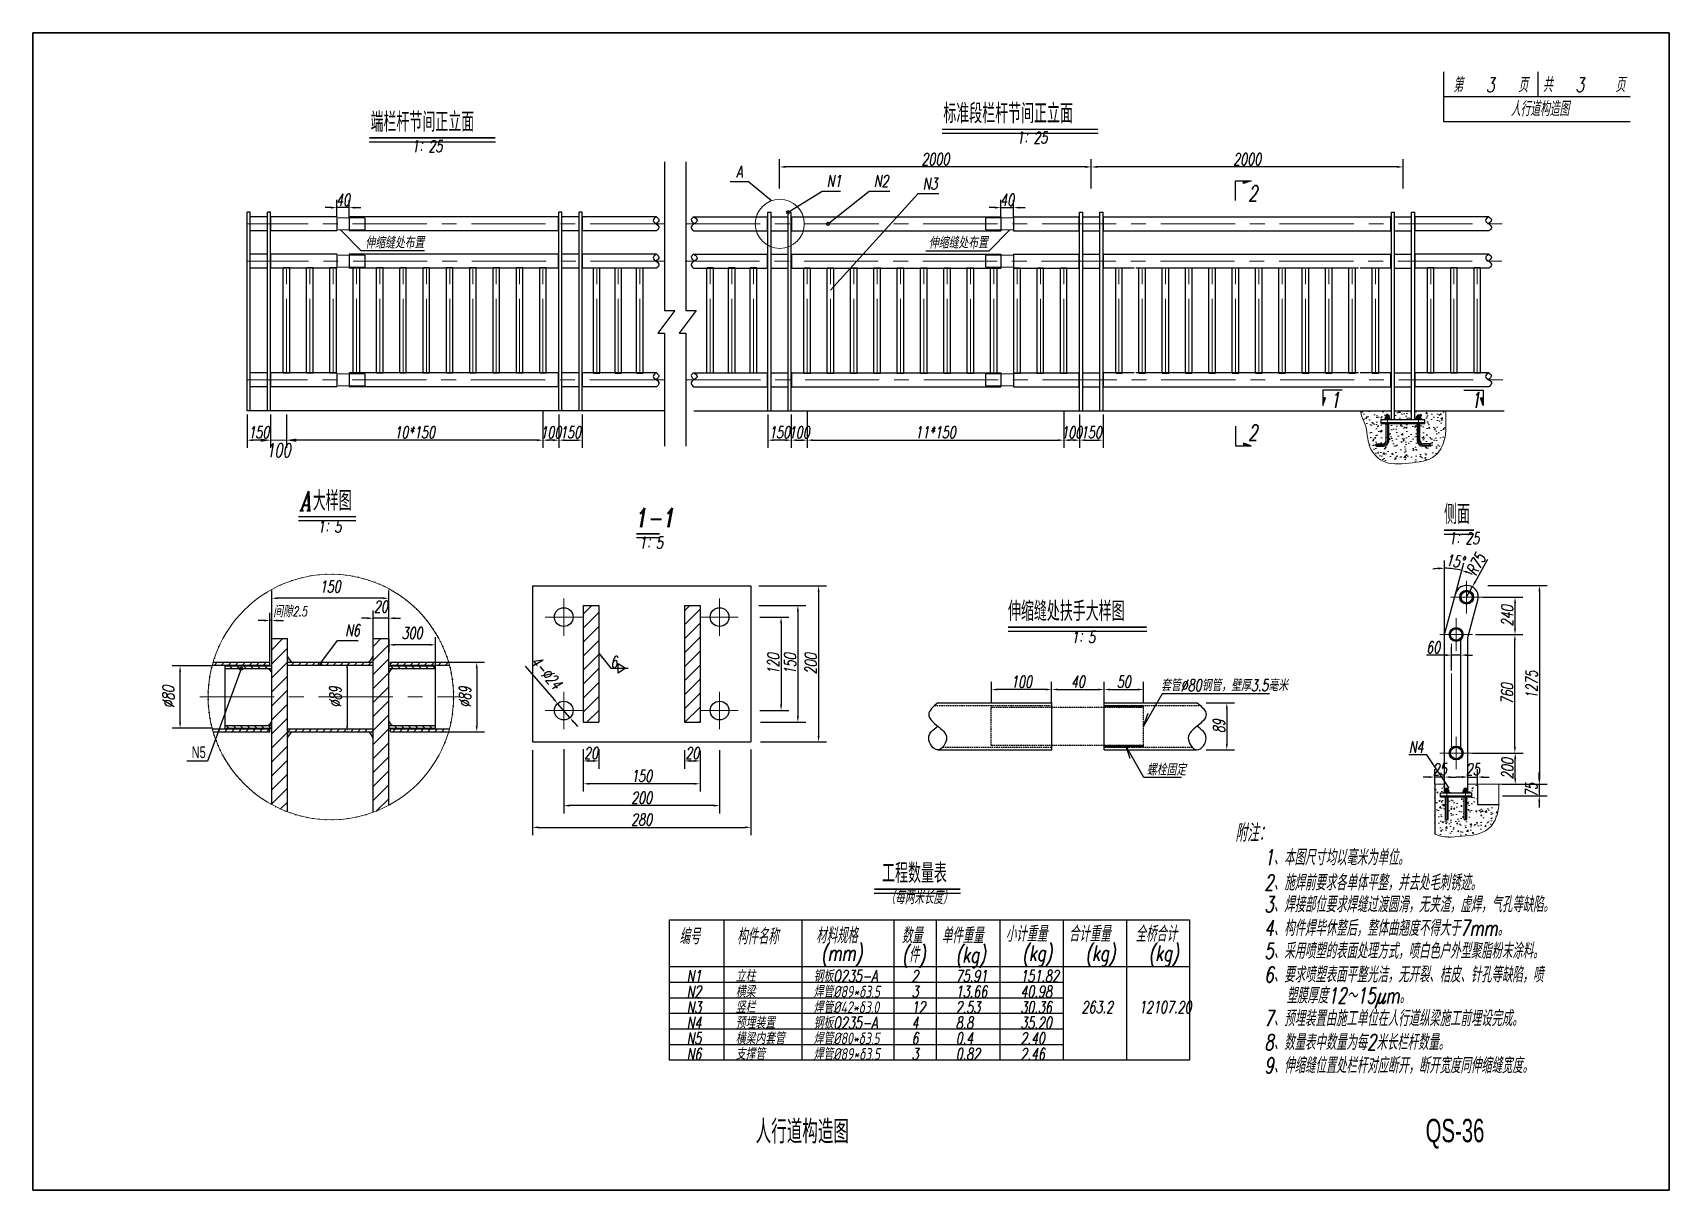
# Model space of a CAD drawing. Header units: millimetres. Extents: x -24082 to -8318, y -18393 to -12453.
# Drawn here: x -16718 to -8318, y -18393 to -12453 of the extents above; entities that cross this region are included whole.
import ezdxf
from ezdxf.enums import TextEntityAlignment as Align

# ---------------------------------------------------------------- set-up
doc = ezdxf.new("R2010")
doc.units = ezdxf.units.MM
doc.header["$LTSCALE"] = 12
doc.linetypes.add('CENTER', pattern=[50.8, 31.75, -6.35, 6.35, -6.35])
doc.linetypes.add('DASHED', pattern=[19.05, 12.7, -6.35])
for name, color, linetype in [('1', 1, 'Continuous'), ('BZ', 3, 'Continuous'), ('图框', 5, 'Continuous'), ('文本', 7, 'Continuous'), ('断面符号', 7, 'Continuous'), ('标注2', 2, 'Continuous')]:
    doc.layers.add(name, color=color, linetype=linetype)
for name, color, linetype, lineweight in [('1轮廓实线层', 1, 'Continuous', 30), ('2细线层', 7, 'Continuous', 13), ('3中心线层', 1, 'CENTER', 13), ('5剖面线层', 7, 'Continuous', 13), ('6文字层', 7, 'Continuous', 13), ('7标注层', 7, 'Continuous', 13), ('8符号标注层', 1, 'Continuous', 13)]:
    doc.layers.add(name, color=color, linetype=linetype, lineweight=lineweight)
doc.styles.add('ffdb', font='italc1.shx', dxfattribs={"width": 0.7, "bigfont": 'fsdb.shx'})
doc.styles.add('HZTXT', font='italc1.shx', dxfattribs={"width": 0.75, "bigfont": 'fsdb.shx'})
doc.styles.add('PC_TEXTSTYLE', font='fsdb_e.shx', dxfattribs={"width": 0.708, "bigfont": 'fsdb.shx'})
doc.styles.add('tk', font='fsdb_e.shx', dxfattribs={"width": 0.75, "bigfont": 'fsdb.shx'})
doc.dimstyles.new('TH_GBDIM', dxfattribs={"dimscale": 20, "dimtxt": 3, "dimasz": 1.5, "dimexe": 2, "dimexo": 0, "dimgap": 1.5, "dimtad": 1, "dimdec": 1, "dimzin": 0, "dimdsep": 46, "dimtxsty": 'HZTXT', "dimcen": 2.5, "dimclrd": 6, "dimclre": 6, "dimclrt": 6, "dimadec": 0, "dimazin": 0, "dimtfac": 0.714286, "dimtdec": 1, "dimtmove": 0, "dimatfit": 3, "dimfxl": 1, "dimtolj": 1, "dimtzin": 0, "dimarcsym": 0})
pattern_1 = [(45, (-16161.565, -16864.6), (-17.9605, 17.9605), [])]
pattern_2 = [(135, (-16161.565, -16864.6), (-17.9605, -17.9605), [])]

msp = doc.modelspace()

# ---------------------------------------------------------------- texts
at = {"color": 6, "style": 'ffdb', "width": 0.7}
for s, p in [('端栏杆节间正立面', (-14984.295, -12961.374)), ('标准段栏杆节间正立面', (-12044.029, -12917.605)), ('A大样图', (-15340.817, -14905.254)), ('侧面', (-9474.055, -14974.001)), ('1-1', (-13619.703, -14992.536)), ('伸缩缝处扶手大样图', (-11712.317, -15471.826)), ('工程数量表', (-12358.533, -16816.21))]:
    msp.add_text(s, height=100, dxfattribs=at).set_placement(p)
at = {"layer": '6文字层', "color": 6, "style": 'ffdb', "width": 0.7}
for s, height, p in [('1：25', 60, (-14773.886, -13083.272)), ('1：25', 60, (-11668.349, -13039.502)), ('1：5', 60, (-15256.276, -15035.821)), ('1：5', 60, (-13605.646, -15118.382)), ('1：5', 60, (-11387.273, -15602.393)), ('1、本图尺寸均以毫米为单位。', 80, (-10396.345, -16748.948)), ('2、施焊前要求各单体平整，并去处毛刺锈迹。', 80, (-10396.345, -16878.073)), ('（每两米长度）', 70, (-12341.008, -16946.01)), ('3、焊接部位要求焊缝过渡圆滑，无夹渣，虚焊，气孔等缺陷。', 80, (-10396.345, -16990.385)), ('4、构件焊毕休整后，整体曲翘度不得大于7mm。', 80, (-10396.345, -17111.926)), ('5、采用喷塑的表面处理方式，喷白色户外型聚脂粉末涂料。', 80, (-10396.345, -17228.852)), ('6、要求喷塑表面平整光洁，无开裂、桔皮、针孔等缺陷，喷', 80, (-10396.345, -17350.393)), ('  塑膜厚度12～15μm。', 80, (-10359.394, -17458.09)), ('7、预埋装置由施工单位在人行道纵梁施工前埋设完成。', 80, (-10396.345, -17575.016)), ('8、数量表中数量为每2米长栏杆数量。', 80, (-10396.345, -17697.593)), ('9、伸缩缝位置处栏杆对应断开，断开宽度同伸缩缝宽度。', 80, (-10396.345, -17816.37))]:
    msp.add_text(s, height=height, dxfattribs=at).set_placement(p, align=Align.BOTTOM_LEFT)
for s, p in [('伸缩缝处布置', (-15011.47, -13560.495)), ('伸缩缝处布置', (-12118.654, -13560.495)), ('套管%%c80钢管，壁厚3.5毫米', (-10926.891, -15831.691)), ('螺栓固定', (-11000.038, -16264.64))]:
    msp.add_text(s, height=60, dxfattribs=at).set_placement(p)
at = {"layer": '6文字层', "style": 'ffdb', "width": 0.7}
msp.add_text('1：25', height=60, dxfattribs=at).set_placement((-9451.287, -15095.899), align=Align.BOTTOM_LEFT)
at = {"layer": '6文字层', "color": 6, "style": 'ffdb', "width": 0.7}
msp.add_text('附注：', height=90, dxfattribs=at).set_placement((-10456.068, -16631.073), align=Align.BOTTOM_CENTER)
at = {"layer": '6文字层', "color": 6, "char_height": 60, "attachment_point": 4}
for s, insert, style in [('A', (-13107.435, -13166.565), 'ffdb'), ('N1', (-12643.291, -13213.672), 'ffdb'), ('N2', (-12401.358, -13214.435), 'ffdb'), ('N3', (-12149.923, -13226.841), 'ffdb'), ('N6', (-15114.468, -15519.701), 'ffdb'), ('N5', (-15902.644, -16145.688), 'PC_TEXTSTYLE'), ('N4', (-9654.995, -16117.823), 'ffdb')]:
    msp.add_mtext(s, dxfattribs=dict(at, insert=insert, style=style))
at = {"layer": '7标注层', "color": 6, "insert": (-15456.641, -14595.694), "char_height": 70, "attachment_point": 5, "style": 'ffdb'}
msp.add_mtext('100', dxfattribs=at)
at = {"layer": 'BZ', "color": 6, "style": 'ffdb', "width": 0.7}
for s, height, p in [('编号', 80, (-13398.817, -17130.668)), ('构件名称', 80, (-13103.172, -17130.896)), ('材料规格', 80, (-12697.101, -17125.876)), ('数量', 80, (-12257.714, -17125.876)), ('单件重量', 80, (-12052.057, -17125.876)), ('小计重量', 80, (-11724.198, -17117.81)), ('合计重量', 80, (-11399.672, -17117.81)), ('全桥合计', 80, (-11057.788, -17117.81)), ('(mm)', 80, (-12671.097, -17216.228)), ('(件)', 80, (-12255.378, -17224.442)), ('(kg)', 80, (-11979.864, -17224.442)), ('(kg)', 80, (-11638.879, -17216.376)), ('(kg)', 80, (-11314.354, -17216.376)), ('(kg)', 80, (-10989.828, -17216.376)), ('N1', 60, (-13361.757, -17323.651)), ('立柱', 60, (-13109.992, -17323.651)), ('钢板Q235-A', 60, (-12709.992, -17323.651)), ('2', 60, (-12207.329, -17323.651)), ('75.91', 60, (-11980.572, -17323.651)), ('151.82', 60, (-11648.464, -17323.651)), ('N2', 60, (-13361.757, -17403.651)), ('横梁', 60, (-13109.992, -17403.651)), ('焊管%%C89*δ3.5', 60, (-12709.992, -17403.651)), ('3', 60, (-12207.329, -17403.651)), ('13.66', 60, (-11980.572, -17403.651)), ('40.98', 60, (-11648.464, -17403.651)), ('N3', 60, (-13361.757, -17483.651)), ('竖栏', 60, (-13109.992, -17483.651)), ('焊管%%C42*δ3.0', 60, (-12709.992, -17483.651)), ('12', 60, (-12207.329, -17483.651)), ('2.53', 60, (-11980.745, -17483.651)), ('30.36', 60, (-11648.636, -17483.651)), ('263.2', 60, (-11335.046, -17483.503)), ('12107.20', 60, (-11040.246, -17483.503)), ('N4', 60, (-13361.757, -17563.651)), ('预埋装置', 60, (-13109.992, -17563.651)), ('钢板Q235-A', 60, (-12709.992, -17563.651)), ('4', 60, (-12207.329, -17563.651)), ('8.8', 60, (-11980.745, -17563.651)), ('35.20', 60, (-11648.636, -17563.651)), ('N5', 60, (-13361.757, -17643.651)), ('横梁内套管', 60, (-13109.992, -17643.651)), ('焊管%%C80*δ3.5', 60, (-12709.992, -17643.651)), ('6', 60, (-12207.329, -17643.651)), ('0.4', 60, (-11980.745, -17643.651)), ('2.40', 60, (-11648.636, -17643.651)), ('N6', 60, (-13361.757, -17723.651)), ('支撑管', 60, (-13109.992, -17723.651)), ('焊管%%C89*δ3.5', 60, (-12709.992, -17723.651)), ('3', 60, (-12207.329, -17723.651)), ('0.82', 60, (-11980.745, -17723.651)), ('2.46', 60, (-11648.636, -17723.651))]:
    msp.add_text(s, height=height, dxfattribs=at).set_placement(p)
at = {"layer": '图框', "color": 0, "style": 'ffdb', "width": 0.7}
for s, p in [('第   3   页', (-9235.223, -12716.927)), ('共   3    页', (-8756.019, -12716.927)), ('人行道构造图', (-8982.338, -12839.743))]:
    msp.add_text(s, height=75, dxfattribs=at).set_placement(p, align=Align.MIDDLE)
at = {"layer": '图框', "color": 0, "style": 'tk', "width": 0.7}
msp.add_text('人行道构造图', height=120, dxfattribs=at).set_placement((-12768.133, -18153.106), align=Align.CENTER)
at = {"layer": '图框', "color": 0, "style": 'tk', "width": 0.65}
msp.add_text('QS-36', height=120, dxfattribs=at).set_placement((-9568.568, -18146.678))
at = {"layer": '文本', "color": 6, "style": 'ffdb', "width": 0.7}
for s, p in [('2', (-10479.175, -13317.704)), ('1', (-10057.293, -14378.227)), ('1', (-9336.222, -14378.227)), ('2', (-10479.175, -14545.415))]:
    msp.add_text(s, height=80, dxfattribs=at).set_placement(p)
at = {"layer": '标注2', "style": 'ffdb', "width": 0.7}
msp.add_text('6', height=60, dxfattribs=at).set_placement((-13752.537, -15711.489))

# ---------------------------------------------------------------- blocks, each defined once
blk = doc.blocks.new('*D584')
at = {"layer": '7标注层', "lineweight": -2}
for p, q in [((-12991.3, -15391.7), (-12750.7, -15391.7)), ((-12790.7, -15421.7), (-12790.7, -15961.7)), ((-12982.7, -15991.7), (-12750.7, -15991.7))]:
    blk.add_line(p, q, dxfattribs=at)
at = {"layer": '7标注层'}
for points in [[(-12795.7, -15421.7), (-12785.7, -15421.7), (-12790.7, -15391.7)], [(-12795.7, -15961.7), (-12785.7, -15961.7), (-12790.7, -15991.7)]]:
    blk.add_solid(points, dxfattribs=at)
at = {"layer": 'Defpoints', "color": 0}
for p in [(-12991.3, -15391.7), (-12982.7, -15991.7), (-12790.7, -15991.7)]:
    blk.add_point(p, dxfattribs=at)
at = {"layer": '7标注层', "insert": (-12830.7, -15691.7), "char_height": 60, "attachment_point": 5, "rotation": 90, "style": 'ffdb'}
blk.add_mtext('\\A1;150{}{}', dxfattribs=at)
blk = doc.blocks.new('*D585')
at = {"layer": '7标注层', "lineweight": -2}
for p, q in [((-12985.5, -15451.7), (-12837, -15451.7)), ((-12877, -15481.7), (-12877, -15901.7)), ((-12985.5, -15931.7), (-12837, -15931.7))]:
    blk.add_line(p, q, dxfattribs=at)
at = {"layer": '7标注层'}
for points in [[(-12882, -15481.7), (-12872, -15481.7), (-12877, -15451.7)], [(-12882, -15901.7), (-12872, -15901.7), (-12877, -15931.7)]]:
    blk.add_solid(points, dxfattribs=at)
at = {"layer": 'Defpoints', "color": 0}
for p in [(-12985.5, -15451.7), (-12985.5, -15931.7), (-12877, -15931.7)]:
    blk.add_point(p, dxfattribs=at)
at = {"layer": '7标注层', "insert": (-12917, -15691.7), "char_height": 60, "attachment_point": 5, "rotation": 90, "style": 'ffdb'}
blk.add_mtext('\\A1;120{}{}', dxfattribs=at)
blk = doc.blocks.new('*D586')
at = {"layer": '7标注层', "lineweight": -2}
for p, q in [((-12991.3, -15291.7), (-12644.6, -15291.7)), ((-12684.6, -15321.7), (-12684.6, -16061.7)), ((-12982.7, -16091.7), (-12644.6, -16091.7))]:
    blk.add_line(p, q, dxfattribs=at)
at = {"layer": '7标注层'}
for points in [[(-12689.6, -15321.7), (-12679.6, -15321.7), (-12684.6, -15291.7)], [(-12689.6, -16061.7), (-12679.6, -16061.7), (-12684.6, -16091.7)]]:
    blk.add_solid(points, dxfattribs=at)
at = {"layer": 'Defpoints', "color": 0}
for p in [(-12991.3, -15291.7), (-12982.7, -16091.7), (-12684.6, -16091.7)]:
    blk.add_point(p, dxfattribs=at)
at = {"layer": '7标注层', "insert": (-12724.6, -15691.7), "char_height": 60, "attachment_point": 5, "rotation": 90, "style": 'ffdb'}
blk.add_mtext('\\A1;200{}{}', dxfattribs=at)
blk = doc.blocks.new('*D587')
at = {"layer": '7标注层', "lineweight": -2}
for p, q in [((-14152.6, -16134.9), (-14152.6, -16570.9)), ((-13032.6, -16132), (-13032.6, -16570.9)), ((-14122.6, -16530.9), (-13062.6, -16530.9))]:
    blk.add_line(p, q, dxfattribs=at)
at = {"layer": '7标注层'}
for points in [[(-14122.6, -16525.9), (-14122.6, -16535.9), (-14152.6, -16530.9)], [(-13062.6, -16525.9), (-13062.6, -16535.9), (-13032.6, -16530.9)]]:
    blk.add_solid(points, dxfattribs=at)
at = {"layer": 'Defpoints', "color": 0}
for p in [(-14152.6, -16134.9), (-13032.6, -16132), (-13032.6, -16530.9)]:
    blk.add_point(p, dxfattribs=at)
at = {"layer": '7标注层', "insert": (-13592.6, -16490.9), "char_height": 60, "attachment_point": 5, "style": 'ffdb'}
blk.add_mtext('\\A1;280{}{}', dxfattribs=at)
blk = doc.blocks.new('*D599')
at = {"layer": '7标注层', "lineweight": -2}
for p, q in [((-15800.8, -15701.9), (-16001.9, -15701.9)), ((-15961.9, -15991.9), (-15961.9, -15731.9)), ((-15800.8, -16021.9), (-16001.9, -16021.9))]:
    blk.add_line(p, q, dxfattribs=at)
at = {"layer": '7标注层'}
for points in [[(-15966.9, -15731.9), (-15956.9, -15731.9), (-15961.9, -15701.9)], [(-15966.9, -15991.9), (-15956.9, -15991.9), (-15961.9, -16021.9)]]:
    blk.add_solid(points, dxfattribs=at)
at = {"layer": 'Defpoints', "color": 0}
for p in [(-15961.9, -15701.9), (-15800.8, -15701.9), (-15800.8, -16021.9)]:
    blk.add_point(p, dxfattribs=at)
at = {"layer": '7标注层', "insert": (-16021.9, -15861.9), "char_height": 60, "attachment_point": 5, "rotation": 90, "style": 'HZTXT'}
blk.add_mtext('\\A1;%%c80{}{}', dxfattribs=at)
blk = doc.blocks.new('*D600')
at = {"layer": '7标注层', "lineweight": -2}
for p, q in [((-14190.4, -15704.4), (-14043.8, -15872.9)), ((-13961.1, -15967.9), (-14024.1, -15895.5)), ((-13941.4, -15990.6), (-13921.7, -16013.2))]:
    blk.add_line(p, q, dxfattribs=at)
at = {"layer": '7标注层'}
for points in [[(-14040.1, -15869.6), (-14047.6, -15876.2), (-14024.1, -15895.5)], [(-13937.7, -15987.3), (-13945.2, -15993.8), (-13961.1, -15967.9)]]:
    blk.add_solid(points, dxfattribs=at)
at = {"layer": 'Defpoints', "color": 0}
for p in [(-14024.1, -15895.5), (-13961.1, -15967.9)]:
    blk.add_point(p, dxfattribs=at)
at = {"layer": '7标注层', "insert": (-14081.7, -15737.9), "char_height": 60, "attachment_point": 5, "rotation": 311.0298, "style": 'ffdb'}
blk.add_mtext('\\A1;4-%%c24{}{}', dxfattribs=at)
blk = doc.blocks.new('*D601')
at = {"layer": '7标注层', "lineweight": -2}
for p, q in [((-14971.1, -15561.9), (-14971.1, -15417.7)), ((-14891.1, -15561.9), (-14891.1, -15417.7)), ((-15001.1, -15457.7), (-15031.1, -15457.7)), ((-14891.1, -15457.7), (-14971.1, -15457.7)), ((-14861.1, -15457.7), (-14831.1, -15457.7))]:
    blk.add_line(p, q, dxfattribs=at)
at = {"layer": '7标注层'}
for points in [[(-15001.1, -15452.7), (-15001.1, -15462.7), (-14971.1, -15457.7)], [(-14861.1, -15452.7), (-14861.1, -15462.7), (-14891.1, -15457.7)]]:
    blk.add_solid(points, dxfattribs=at)
at = {"layer": 'Defpoints', "color": 0}
for p in [(-14971.1, -15457.7), (-14971.1, -15561.9), (-14891.1, -15561.9)]:
    blk.add_point(p, dxfattribs=at)
at = {"layer": '7标注层', "insert": (-14931.1, -15397.7), "char_height": 60, "attachment_point": 5, "style": 'ffdb'}
blk.add_mtext('\\A1;20', dxfattribs=at)
blk = doc.blocks.new('*D602')
at = {"layer": '6文字层', "lineweight": -2}
for p, q in [((-15501.1, -15683.9), (-15501.1, -15429.4)), ((-15491.1, -15561.9), (-15491.1, -15429.4)), ((-15531.1, -15469.4), (-15561.1, -15469.4)), ((-15491.1, -15469.4), (-15501.1, -15469.4)), ((-15461.1, -15469.4), (-15431.1, -15469.4))]:
    blk.add_line(p, q, dxfattribs=at)
at = {"layer": '6文字层'}
for points in [[(-15531.1, -15464.4), (-15531.1, -15474.4), (-15501.1, -15469.4)], [(-15461.1, -15464.4), (-15461.1, -15474.4), (-15491.1, -15469.4)]]:
    blk.add_solid(points, dxfattribs=at)
at = {"layer": 'Defpoints', "color": 0}
for p in [(-15501.1, -15469.4), (-15491.1, -15561.9), (-15501.1, -15683.9)]:
    blk.add_point(p, dxfattribs=at)
at = {"layer": '6文字层', "insert": (-15397.4, -15422.7), "char_height": 60, "attachment_point": 5, "style": 'ffdb'}
blk.add_mtext('\\A1;间隙\\H49;2.5', dxfattribs=at)
blk = doc.blocks.new('*D603')
at = {"layer": '7标注层', "lineweight": -2}
for p, q in [((-15491.1, -15561.9), (-15491.1, -15315.2)), ((-14921.1, -15355.2), (-15461.1, -15355.2)), ((-14891.1, -15561.9), (-14891.1, -15315.2))]:
    blk.add_line(p, q, dxfattribs=at)
at = {"layer": '7标注层'}
for points in [[(-15461.1, -15350.2), (-15461.1, -15360.2), (-15491.1, -15355.2)], [(-14921.1, -15350.2), (-14921.1, -15360.2), (-14891.1, -15355.2)]]:
    blk.add_solid(points, dxfattribs=at)
at = {"layer": 'Defpoints', "color": 0}
for p in [(-15491.1, -15355.2), (-15491.1, -15561.9), (-14891.1, -15561.9)]:
    blk.add_point(p, dxfattribs=at)
at = {"layer": '7标注层', "insert": (-15191.1, -15295.2), "char_height": 60, "attachment_point": 5, "style": 'ffdb'}
blk.add_mtext('\\A1;150{}{}', dxfattribs=at)
blk = doc.blocks.new('*D604')
at = {"layer": '7标注层', "lineweight": -2}
for p, q in [((-14621.6, -15683.9), (-14399.2, -15683.9)), ((-14439.2, -15713.9), (-14439.2, -16009.9)), ((-14618.4, -16039.9), (-14399.2, -16039.9))]:
    blk.add_line(p, q, dxfattribs=at)
at = {"layer": '7标注层'}
for points in [[(-14444.2, -15713.9), (-14434.2, -15713.9), (-14439.2, -15683.9)], [(-14444.2, -16009.9), (-14434.2, -16009.9), (-14439.2, -16039.9)]]:
    blk.add_solid(points, dxfattribs=at)
at = {"layer": 'Defpoints', "color": 0}
for p in [(-14621.6, -15683.9), (-14618.4, -16039.9), (-14439.2, -16039.9)]:
    blk.add_point(p, dxfattribs=at)
at = {"layer": '7标注层', "insert": (-14499.2, -15861.9), "char_height": 60, "attachment_point": 5, "rotation": 90, "style": 'ffdb'}
blk.add_mtext('\\A1;%%c89{}{}', dxfattribs=at)
blk = doc.blocks.new('*D605')
at = {"layer": '7标注层', "lineweight": -2}
for p, q in [((-15191.1, -15683.9), (-15064.3, -15683.9)), ((-15104.3, -15713.9), (-15104.3, -16009.9)), ((-15191.1, -16039.9), (-15064.3, -16039.9))]:
    blk.add_line(p, q, dxfattribs=at)
at = {"layer": '7标注层'}
for points in [[(-15109.3, -15713.9), (-15099.3, -15713.9), (-15104.3, -15683.9)], [(-15109.3, -16009.9), (-15099.3, -16009.9), (-15104.3, -16039.9)]]:
    blk.add_solid(points, dxfattribs=at)
at = {"layer": 'Defpoints', "color": 0}
for p in [(-15191.1, -15683.9), (-15191.1, -16039.9), (-15104.3, -16039.9)]:
    blk.add_point(p, dxfattribs=at)
at = {"layer": '7标注层', "insert": (-15164.3, -15861.9), "char_height": 60, "attachment_point": 5, "rotation": 90, "style": 'ffdb'}
blk.add_mtext('\\A1;%%c89{}{}', dxfattribs=at)
blk = doc.blocks.new('*D606')
at = {"layer": '7标注层', "lineweight": -2}
for p, q in [((-14891.1, -15561.9), (-14891.1, -15634.2)), ((-14681.1, -15594.2), (-14861.1, -15594.2)), ((-14651.1, -15701.9), (-14651.1, -15554.2))]:
    blk.add_line(p, q, dxfattribs=at)
at = {"layer": '7标注层'}
for points in [[(-14861.1, -15589.2), (-14861.1, -15599.2), (-14891.1, -15594.2)], [(-14681.1, -15589.2), (-14681.1, -15599.2), (-14651.1, -15594.2)]]:
    blk.add_solid(points, dxfattribs=at)
at = {"layer": 'Defpoints', "color": 0}
for p in [(-14891.1, -15561.9), (-14891.1, -15594.2), (-14651.1, -15701.9)]:
    blk.add_point(p, dxfattribs=at)
at = {"layer": '7标注层', "insert": (-14771.1, -15534.2), "char_height": 60, "attachment_point": 5, "style": 'ffdb'}
blk.add_mtext('\\A1;300{}{}', dxfattribs=at)
blk = doc.blocks.new('*D607')
at = {"layer": '7标注层', "lineweight": -2}
for p, q in [((-13892.6, -16129.2), (-13892.6, -16347.2)), ((-13292.6, -16137.8), (-13292.6, -16347.2)), ((-13322.6, -16307.2), (-13862.6, -16307.2))]:
    blk.add_line(p, q, dxfattribs=at)
at = {"layer": '7标注层'}
for points in [[(-13862.6, -16302.2), (-13862.6, -16312.2), (-13892.6, -16307.2)], [(-13322.6, -16302.2), (-13322.6, -16312.2), (-13292.6, -16307.2)]]:
    blk.add_solid(points, dxfattribs=at)
at = {"layer": 'Defpoints', "color": 0}
for p in [(-13892.6, -16129.2), (-13292.6, -16137.8), (-13892.6, -16307.2)]:
    blk.add_point(p, dxfattribs=at)
at = {"layer": '7标注层', "insert": (-13592.6, -16267.2), "char_height": 60, "attachment_point": 5, "style": 'ffdb'}
blk.add_mtext('\\A1;150{}{}', dxfattribs=at)
blk = doc.blocks.new('*D608')
at = {"layer": '7标注层', "lineweight": -2}
for p, q in [((-13992.6, -16129.2), (-13992.6, -16459.2)), ((-13192.6, -16134.9), (-13192.6, -16459.2)), ((-13222.6, -16419.2), (-13962.6, -16419.2))]:
    blk.add_line(p, q, dxfattribs=at)
at = {"layer": '7标注层'}
for points in [[(-13962.6, -16414.2), (-13962.6, -16424.2), (-13992.6, -16419.2)], [(-13222.6, -16414.2), (-13222.6, -16424.2), (-13192.6, -16419.2)]]:
    blk.add_solid(points, dxfattribs=at)
at = {"layer": 'Defpoints', "color": 0}
for p in [(-13992.6, -16129.2), (-13192.6, -16134.9), (-13992.6, -16419.2)]:
    blk.add_point(p, dxfattribs=at)
at = {"layer": '7标注层', "insert": (-13592.6, -16379.2), "char_height": 60, "attachment_point": 5, "style": 'ffdb'}
blk.add_mtext('\\A1;200{}{}', dxfattribs=at)
blk = doc.blocks.new('*D609')
at = {"layer": '7标注层', "lineweight": -2}
for p, q in [((-13892.6, -16129.2), (-13892.6, -16229.8)), ((-13862.6, -16189.8), (-13842.6, -16189.8)), ((-13812.6, -16129.2), (-13812.6, -16229.8))]:
    blk.add_line(p, q, dxfattribs=at)
at = {"layer": '7标注层'}
for points in [[(-13862.6, -16184.8), (-13862.6, -16194.8), (-13892.6, -16189.8)], [(-13842.6, -16184.8), (-13842.6, -16194.8), (-13812.6, -16189.8)]]:
    blk.add_solid(points, dxfattribs=at)
at = {"layer": 'Defpoints', "color": 0}
for p in [(-13892.6, -16129.2), (-13812.6, -16129.2), (-13812.6, -16189.8)]:
    blk.add_point(p, dxfattribs=at)
at = {"layer": '7标注层', "insert": (-13852.6, -16149.8), "char_height": 60, "attachment_point": 5, "style": 'ffdb'}
blk.add_mtext('\\A1;20{}{}', dxfattribs=at)
blk = doc.blocks.new('*D610')
at = {"layer": '7标注层', "lineweight": -2}
for p, q in [((-13372.6, -16134.9), (-13372.6, -16229.8)), ((-13342.6, -16189.8), (-13322.6, -16189.8)), ((-13292.6, -16137.8), (-13292.6, -16229.8))]:
    blk.add_line(p, q, dxfattribs=at)
at = {"layer": '7标注层'}
for points in [[(-13342.6, -16184.8), (-13342.6, -16194.8), (-13372.6, -16189.8)], [(-13322.6, -16184.8), (-13322.6, -16194.8), (-13292.6, -16189.8)]]:
    blk.add_solid(points, dxfattribs=at)
at = {"layer": 'Defpoints', "color": 0}
for p in [(-13372.6, -16134.9), (-13292.6, -16137.8), (-13292.6, -16189.8)]:
    blk.add_point(p, dxfattribs=at)
at = {"layer": '7标注层', "insert": (-13332.6, -16149.8), "char_height": 60, "attachment_point": 5, "style": 'ffdb'}
blk.add_mtext('\\A1;20{}{}', dxfattribs=at)
blk = doc.blocks.new('*D611')
at = {"layer": '7标注层', "lineweight": -2}
for p, q in [((-11284.6, -13253.1), (-11284.6, -13101.9)), ((-9684.6, -13253.1), (-9684.6, -13101.9)), ((-9714.6, -13141.9), (-11254.6, -13141.9))]:
    blk.add_line(p, q, dxfattribs=at)
at = {"layer": '7标注层'}
for points in [[(-11254.6, -13136.9), (-11254.6, -13146.9), (-11284.6, -13141.9)], [(-9714.6, -13136.9), (-9714.6, -13146.9), (-9684.6, -13141.9)]]:
    blk.add_solid(points, dxfattribs=at)
at = {"layer": 'Defpoints', "color": 0}
for p in [(-11284.6, -13141.9), (-11284.6, -13253.1), (-9684.6, -13253.1)]:
    blk.add_point(p, dxfattribs=at)
at = {"layer": '7标注层', "insert": (-10484.6, -13101.9), "char_height": 60, "attachment_point": 5, "style": 'ffdb'}
blk.add_mtext('\\A1;2000{}{}', dxfattribs=at)
blk = doc.blocks.new('*D612')
at = {"layer": '7标注层', "lineweight": -2}
for p, q in [((-12944.6, -14412.8), (-12944.6, -14583.9)), ((-12824.6, -14412.8), (-12824.6, -14583.9)), ((-12854.6, -14543.9), (-12914.6, -14543.9))]:
    blk.add_line(p, q, dxfattribs=at)
at = {"layer": '7标注层'}
for points in [[(-12914.6, -14538.9), (-12914.6, -14548.9), (-12944.6, -14543.9)], [(-12854.6, -14538.9), (-12854.6, -14548.9), (-12824.6, -14543.9)]]:
    blk.add_solid(points, dxfattribs=at)
at = {"layer": 'Defpoints', "color": 0}
for p in [(-12944.6, -14412.8), (-12824.6, -14412.8), (-12944.6, -14543.9)]:
    blk.add_point(p, dxfattribs=at)
at = {"layer": '7标注层', "insert": (-12884.6, -14503.9), "char_height": 60, "attachment_point": 5, "style": 'ffdb'}
blk.add_mtext('\\A1;150', dxfattribs=at)
blk = doc.blocks.new('*D613')
at = {"layer": '7标注层', "lineweight": -2}
for p, q in [((-12824.6, -14412.8), (-12824.6, -14583.9)), ((-12742.8, -14412.8), (-12742.8, -14583.9)), ((-12794.6, -14543.9), (-12772.8, -14543.9))]:
    blk.add_line(p, q, dxfattribs=at)
at = {"layer": '7标注层'}
for points in [[(-12794.6, -14538.9), (-12794.6, -14548.9), (-12824.6, -14543.9)], [(-12772.8, -14538.9), (-12772.8, -14548.9), (-12742.8, -14543.9)]]:
    blk.add_solid(points, dxfattribs=at)
at = {"layer": 'Defpoints', "color": 0}
for p in [(-12824.6, -14412.8), (-12742.8, -14412.8), (-12742.8, -14543.9)]:
    blk.add_point(p, dxfattribs=at)
at = {"layer": '7标注层', "insert": (-12783.7, -14503.9), "char_height": 60, "attachment_point": 5, "style": 'ffdb'}
blk.add_mtext('\\A1;100', dxfattribs=at)
blk = doc.blocks.new('*D614')
at = {"layer": '7标注层', "lineweight": -2}
for p, q in [((-12884.6, -13253.1), (-12884.6, -13101.9)), ((-11284.6, -13253.1), (-11284.6, -13101.9)), ((-11314.6, -13141.9), (-12854.6, -13141.9))]:
    blk.add_line(p, q, dxfattribs=at)
at = {"layer": '7标注层'}
for points in [[(-12854.6, -13136.9), (-12854.6, -13146.9), (-12884.6, -13141.9)], [(-11314.6, -13136.9), (-11314.6, -13146.9), (-11284.6, -13141.9)]]:
    blk.add_solid(points, dxfattribs=at)
at = {"layer": 'Defpoints', "color": 0}
for p in [(-12884.6, -13141.9), (-12884.6, -13253.1), (-11284.6, -13253.1)]:
    blk.add_point(p, dxfattribs=at)
at = {"layer": '7标注层', "insert": (-12084.6, -13101.9), "char_height": 60, "attachment_point": 5, "style": 'ffdb'}
blk.add_mtext('\\A1;2000{}{}', dxfattribs=at)
blk = doc.blocks.new('*D615')
at = {"layer": '7标注层', "lineweight": -2}
for p, q in [((-9274.6, -15349.3), (-9069.9, -15349.3)), ((-9109.9, -15511.3), (-9109.9, -15379.3)), ((-9312.7, -15541.3), (-9069.9, -15541.3))]:
    blk.add_line(p, q, dxfattribs=at)
at = {"layer": '7标注层'}
for points in [[(-9114.9, -15379.3), (-9104.9, -15379.3), (-9109.9, -15349.3)], [(-9114.9, -15511.3), (-9104.9, -15511.3), (-9109.9, -15541.3)]]:
    blk.add_solid(points, dxfattribs=at)
at = {"layer": 'Defpoints', "color": 0}
for p in [(-9274.6, -15349.3), (-9109.9, -15349.3), (-9312.7, -15541.3)]:
    blk.add_point(p, dxfattribs=at)
at = {"layer": '7标注层', "insert": (-9149.9, -15445.3), "char_height": 60, "attachment_point": 5, "rotation": 90, "style": 'ffdb'}
blk.add_mtext('\\A1;240{}{}', dxfattribs=at)
blk = doc.blocks.new('*D616')
at = {"layer": '7标注层', "lineweight": -2}
for p, q in [((-9249.3, -15289.3), (-8944.6, -15289.3)), ((-8984.6, -15319.3), (-8984.6, -16279.3)), ((-9175.8, -16309.3), (-8944.6, -16309.3))]:
    blk.add_line(p, q, dxfattribs=at)
at = {"layer": '7标注层'}
for points in [[(-8989.6, -15319.3), (-8979.6, -15319.3), (-8984.6, -15289.3)], [(-8989.6, -16279.3), (-8979.6, -16279.3), (-8984.6, -16309.3)]]:
    blk.add_solid(points, dxfattribs=at)
at = {"layer": 'Defpoints', "color": 0}
for p in [(-9249.3, -15289.3), (-9175.8, -16309.3), (-8984.6, -16309.3)]:
    blk.add_point(p, dxfattribs=at)
at = {"layer": '7标注层', "insert": (-9024.6, -15799.3), "char_height": 60, "attachment_point": 5, "rotation": 90, "style": 'ffdb'}
blk.add_mtext('\\A1;1275{}{}', dxfattribs=at)
blk = doc.blocks.new('*D617')
at = {"layer": '7标注层', "lineweight": -2}
for p, q in [((-9471.7, -15541.3), (-9471.7, -15160.9)), ((-9416.1, -15333.8), (-9373.3, -15173.8))]:
    blk.add_line(p, q, dxfattribs=at)
for start, end in [(95.05054, 100.10108), (75, 90), (64.89892, 69.94946)]:
    blk.add_arc((-9471.7, -15541.3), 340.4, start, end, dxfattribs=at)
at = {"layer": '7标注层'}
for points in [[(-9501.9, -15197.2), (-9501.5, -15207.2), (-9471.7, -15200.9)], [(-9356.5, -15226.3), (-9353.5, -15216.7), (-9383.6, -15212.5)]]:
    blk.add_solid(points, dxfattribs=at)
at = {"layer": 'Defpoints', "color": 0}
for p in [(-9442.1, -15202.2), (-9416.1, -15333.8), (-9471.7, -15541.3), (-9471.7, -15541.3), (-9471.7, -16350.9)]:
    blk.add_point(p, dxfattribs=at)
at = {"layer": '7标注层', "insert": (-9417.1, -15164.8), "char_height": 60, "attachment_point": 5, "rotation": 351.74259, "style": 'ffdb'}
blk.add_mtext('\\A1;15%%d{}{}', dxfattribs=at)
blk = doc.blocks.new('*D618')
at = {"layer": '7标注层', "lineweight": -2}
for p, q in [((-9310.4, -16149.3), (-9068.8, -16149.3)), ((-9108.8, -16279.3), (-9108.8, -16179.3)), ((-9150.7, -16309.3), (-9068.8, -16309.3))]:
    blk.add_line(p, q, dxfattribs=at)
at = {"layer": '7标注层'}
for points in [[(-9113.8, -16179.3), (-9103.8, -16179.3), (-9108.8, -16149.3)], [(-9113.8, -16279.3), (-9103.8, -16279.3), (-9108.8, -16309.3)]]:
    blk.add_solid(points, dxfattribs=at)
at = {"layer": 'Defpoints', "color": 0}
for p in [(-9310.4, -16149.3), (-9108.8, -16149.3), (-9150.7, -16309.3)]:
    blk.add_point(p, dxfattribs=at)
at = {"layer": '7标注层', "insert": (-9148.8, -16229.3), "char_height": 60, "attachment_point": 5, "rotation": 90, "style": 'ffdb'}
blk.add_mtext('\\A1;200{}{}', dxfattribs=at)
blk = doc.blocks.new('*D619')
at = {"layer": '7标注层', "lineweight": -2}
for p, q in [((-8985.5, -16279.3), (-8985.5, -16249.3)), ((-9175.8, -16309.3), (-8945.5, -16309.3)), ((-9174.4, -16369.3), (-8945.5, -16369.3)), ((-8985.5, -16309.3), (-8985.5, -16369.3)), ((-8985.5, -16399.3), (-8985.5, -16429.3))]:
    blk.add_line(p, q, dxfattribs=at)
at = {"layer": '7标注层'}
for points in [[(-8990.5, -16279.3), (-8980.5, -16279.3), (-8985.5, -16309.3)], [(-8990.5, -16399.3), (-8980.5, -16399.3), (-8985.5, -16369.3)]]:
    blk.add_solid(points, dxfattribs=at)
at = {"layer": 'Defpoints', "color": 0}
for p in [(-9175.8, -16309.3), (-9174.4, -16369.3), (-8985.5, -16369.3)]:
    blk.add_point(p, dxfattribs=at)
at = {"layer": '7标注层', "insert": (-9025.5, -16339.3), "char_height": 60, "attachment_point": 5, "rotation": 90, "style": 'ffdb'}
blk.add_mtext('\\A1;75{}{}', dxfattribs=at)
blk = doc.blocks.new('*D620')
at = {"layer": '7标注层', "lineweight": -2}
for p, q in [((-9312.7, -15541.3), (-9070.5, -15541.3)), ((-9110.5, -16119.3), (-9110.5, -15571.3)), ((-9328.1, -16149.3), (-9070.5, -16149.3))]:
    blk.add_line(p, q, dxfattribs=at)
at = {"layer": '7标注层'}
for points in [[(-9115.5, -15571.3), (-9105.5, -15571.3), (-9110.5, -15541.3)], [(-9115.5, -16119.3), (-9105.5, -16119.3), (-9110.5, -16149.3)]]:
    blk.add_solid(points, dxfattribs=at)
at = {"layer": 'Defpoints', "color": 0}
for p in [(-9312.7, -15541.3), (-9110.5, -15541.3), (-9328.1, -16149.3)]:
    blk.add_point(p, dxfattribs=at)
at = {"layer": '7标注层', "insert": (-9150.5, -15845.3), "char_height": 60, "attachment_point": 5, "rotation": 90, "style": 'ffdb'}
blk.add_mtext('\\A1;760', dxfattribs=at)
blk = doc.blocks.new('*D621')
at = {"layer": '7标注层', "lineweight": -2}
for p, q in [((-9435.7, -15725.3), (-9435.7, -15606.9)), ((-9387.7, -15725.3), (-9387.7, -15606.9)), ((-9465.7, -15646.9), (-9563.7, -15646.9)), ((-9387.7, -15646.9), (-9435.7, -15646.9)), ((-9357.7, -15646.9), (-9327.7, -15646.9))]:
    blk.add_line(p, q, dxfattribs=at)
at = {"layer": '7标注层'}
for points in [[(-9465.7, -15641.9), (-9465.7, -15651.9), (-9435.7, -15646.9)], [(-9357.7, -15641.9), (-9357.7, -15651.9), (-9387.7, -15646.9)]]:
    blk.add_solid(points, dxfattribs=at)
at = {"layer": 'Defpoints', "color": 0}
for p in [(-9435.7, -15646.9), (-9435.7, -15725.3), (-9387.7, -15725.3)]:
    blk.add_point(p, dxfattribs=at)
at = {"layer": '7标注层', "insert": (-9529.7, -15606.9), "char_height": 60, "attachment_point": 5, "style": 'ffdb'}
blk.add_mtext('\\A1;60{}{}', dxfattribs=at)
blk = doc.blocks.new('*D622')
at = {"layer": '7标注层', "lineweight": -2}
for p, q in [((-9250.5, -15155.9), (-9314.4, -15270.7)), ((-9358.2, -15349.3), (-9329, -15296.9))]:
    blk.add_line(p, q, dxfattribs=at)
at = {"layer": '7标注层'}
blk.add_solid([(-9318.8, -15268.2), (-9310, -15273.1), (-9329, -15296.9)], dxfattribs=at)
at = {"layer": 'Defpoints', "color": 0}
for p in [(-9358.2, -15349.3), (-9329, -15296.9)]:
    blk.add_point(p, dxfattribs=at)
at = {"layer": '7标注层', "insert": (-9310.1, -15180.7), "char_height": 60, "attachment_point": 5, "rotation": 60.90406, "style": 'ffdb'}
blk.add_mtext('\\A1;R75{}{}', dxfattribs=at)
blk = doc.blocks.new('_DOTBLANK')
at = {"color": 0, "linetype": 'ByBlock'}
blk.add_line((-0.5, 0), (-1, 0), dxfattribs=at)
blk.add_circle((0, 0), 0.5, dxfattribs=at)
blk = doc.blocks.new('*D623')
at = {"layer": '7标注层', "lineweight": -2}
for p, q in [((-10695.9, -15891), (-10549.2, -15891)), ((-10589.2, -15921), (-10589.2, -16103)), ((-10695.9, -16133), (-10549.2, -16133))]:
    blk.add_line(p, q, dxfattribs=at)
at = {"layer": '7标注层'}
for points in [[(-10594.2, -15921), (-10584.2, -15921), (-10589.2, -15891)], [(-10594.2, -16103), (-10584.2, -16103), (-10589.2, -16133)]]:
    blk.add_solid(points, dxfattribs=at)
at = {"layer": 'Defpoints', "color": 0}
for p in [(-10705.9, -15891), (-10705.9, -16133), (-10589.2, -16133)]:
    blk.add_point(p, dxfattribs=at)
at = {"layer": '7标注层', "insert": (-10629.2, -16012), "char_height": 60, "attachment_point": 5, "rotation": 90, "style": 'ffdb'}
blk.add_mtext('\\A1;89', dxfattribs=at)
blk = doc.blocks.new('*D624')
at = {"layer": '7标注层', "lineweight": -2}
for p, q in [((-11488.2, -15876.4), (-11488.2, -15783.5)), ((-11218.1, -15891), (-11218.1, -15783.5)), ((-11458.2, -15823.5), (-11248.1, -15823.5))]:
    blk.add_line(p, q, dxfattribs=at)
at = {"layer": '7标注层'}
for points in [[(-11458.2, -15818.5), (-11458.2, -15828.5), (-11488.2, -15823.5)], [(-11248.1, -15818.5), (-11248.1, -15828.5), (-11218.1, -15823.5)]]:
    blk.add_solid(points, dxfattribs=at)
at = {"layer": 'Defpoints', "color": 0}
for p in [(-11218.1, -15823.5), (-11488.2, -15876.4), (-11218.1, -15891)]:
    blk.add_point(p, dxfattribs=at)
at = {"layer": '7标注层', "insert": (-11353.2, -15783.5), "char_height": 60, "attachment_point": 5, "style": 'ffdb'}
blk.add_mtext('\\A1;40', dxfattribs=at)
blk = doc.blocks.new('*D625')
at = {"layer": '7标注层', "lineweight": -2}
for p, q in [((-11218.1, -15891), (-11218.1, -15783.5)), ((-11017.2, -15891.7), (-11017.2, -15783.5)), ((-11188.1, -15823.5), (-11047.2, -15823.5))]:
    blk.add_line(p, q, dxfattribs=at)
at = {"layer": '7标注层'}
for points in [[(-11188.1, -15818.5), (-11188.1, -15828.5), (-11218.1, -15823.5)], [(-11047.2, -15818.5), (-11047.2, -15828.5), (-11017.2, -15823.5)]]:
    blk.add_solid(points, dxfattribs=at)
at = {"layer": 'Defpoints', "color": 0}
for p in [(-11017.2, -15823.5), (-11218.1, -15891), (-11017.2, -15891.7)]:
    blk.add_point(p, dxfattribs=at)
at = {"layer": '7标注层', "insert": (-11117.7, -15783.5), "char_height": 60, "attachment_point": 5, "style": 'ffdb'}
blk.add_mtext('\\A1;50', dxfattribs=at)
blk = doc.blocks.new('*D626')
at = {"layer": '7标注层', "lineweight": -2}
for p, q in [((-11797.1, -15891.7), (-11797.1, -15783.5)), ((-11488.2, -15891), (-11488.2, -15783.5)), ((-11518.2, -15823.5), (-11767.1, -15823.5))]:
    blk.add_line(p, q, dxfattribs=at)
at = {"layer": '7标注层'}
for points in [[(-11767.1, -15818.5), (-11767.1, -15828.5), (-11797.1, -15823.5)], [(-11518.2, -15818.5), (-11518.2, -15828.5), (-11488.2, -15823.5)]]:
    blk.add_solid(points, dxfattribs=at)
at = {"layer": 'Defpoints', "color": 0}
for p in [(-11797.1, -15823.5), (-11797.1, -15891.7), (-11488.2, -15891)]:
    blk.add_point(p, dxfattribs=at)
at = {"layer": '7标注层', "insert": (-11642.6, -15783.5), "char_height": 60, "attachment_point": 5, "style": 'ffdb'}
blk.add_mtext('\\A1;100', dxfattribs=at)
blk = doc.blocks.new('*D588')
at = {"layer": '7标注层', "lineweight": -2}
for p, q in [((-12742.8, -14393.9), (-12742.8, -14583.9)), ((-11426.4, -14393.9), (-11426.4, -14583.9)), ((-12712.8, -14543.9), (-11456.4, -14543.9))]:
    blk.add_line(p, q, dxfattribs=at)
at = {"layer": '7标注层'}
for points in [[(-12712.8, -14538.9), (-12712.8, -14548.9), (-12742.8, -14543.9)], [(-11456.4, -14538.9), (-11456.4, -14548.9), (-11426.4, -14543.9)]]:
    blk.add_solid(points, dxfattribs=at)
at = {"layer": 'Defpoints', "color": 0}
for p in [(-12742.8, -14393.9), (-11426.4, -14393.9), (-11426.4, -14543.9)]:
    blk.add_point(p, dxfattribs=at)
at = {"layer": '7标注层', "insert": (-12084.6, -14503.9), "char_height": 60, "attachment_point": 5, "style": 'ffdb'}
blk.add_mtext('\\A1;11*150', dxfattribs=at)
blk = doc.blocks.new('*D589')
at = {"layer": '7标注层', "lineweight": -2}
for p, q in [((-11426.4, -14412.8), (-11426.4, -14583.9)), ((-11344.6, -14412.8), (-11344.6, -14583.9)), ((-11374.6, -14543.9), (-11396.4, -14543.9))]:
    blk.add_line(p, q, dxfattribs=at)
at = {"layer": '7标注层'}
for points in [[(-11396.4, -14538.9), (-11396.4, -14548.9), (-11426.4, -14543.9)], [(-11374.6, -14538.9), (-11374.6, -14548.9), (-11344.6, -14543.9)]]:
    blk.add_solid(points, dxfattribs=at)
at = {"layer": 'Defpoints', "color": 0}
for p in [(-11426.4, -14412.8), (-11344.6, -14412.8), (-11426.4, -14543.9)]:
    blk.add_point(p, dxfattribs=at)
at = {"layer": '7标注层', "insert": (-11385.5, -14503.9), "char_height": 60, "attachment_point": 5, "style": 'ffdb'}
blk.add_mtext('\\A1;100', dxfattribs=at)
blk = doc.blocks.new('*D590')
at = {"layer": '7标注层', "lineweight": -2}
for p, q in [((-11344.6, -14412.8), (-11344.6, -14583.9)), ((-11224.6, -14412.8), (-11224.6, -14583.9)), ((-11314.6, -14543.9), (-11254.6, -14543.9))]:
    blk.add_line(p, q, dxfattribs=at)
at = {"layer": '7标注层'}
for points in [[(-11314.6, -14538.9), (-11314.6, -14548.9), (-11344.6, -14543.9)], [(-11254.6, -14538.9), (-11254.6, -14548.9), (-11224.6, -14543.9)]]:
    blk.add_solid(points, dxfattribs=at)
at = {"layer": 'Defpoints', "color": 0}
for p in [(-11344.6, -14412.8), (-11224.6, -14412.8), (-11224.6, -14543.9)]:
    blk.add_point(p, dxfattribs=at)
at = {"layer": '7标注层', "insert": (-11284.6, -14503.9), "char_height": 60, "attachment_point": 5, "style": 'ffdb'}
blk.add_mtext('\\A1;150', dxfattribs=at)
blk = doc.blocks.new('*D591')
at = {"layer": '7标注层', "lineweight": -2}
for p, q in [((-11778.6, -13350.6), (-11808.6, -13350.6)), ((-11748.6, -13398.3), (-11748.6, -13310.6)), ((-11748.6, -13350.6), (-11684.6, -13350.6)), ((-11684.6, -13398.3), (-11684.6, -13310.6)), ((-11654.6, -13350.6), (-11624.6, -13350.6))]:
    blk.add_line(p, q, dxfattribs=at)
at = {"layer": '7标注层'}
for points in [[(-11778.6, -13345.6), (-11778.6, -13355.6), (-11748.6, -13350.6)], [(-11654.6, -13345.6), (-11654.6, -13355.6), (-11684.6, -13350.6)]]:
    blk.add_solid(points, dxfattribs=at)
at = {"layer": 'Defpoints', "color": 0}
for p in [(-11684.6, -13350.6), (-11748.6, -13398.3), (-11684.6, -13398.3)]:
    blk.add_point(p, dxfattribs=at)
at = {"layer": '7标注层', "insert": (-11716.6, -13310.6), "char_height": 60, "attachment_point": 5, "style": 'ffdb'}
blk.add_mtext('\\A1;40', dxfattribs=at)
blk = doc.blocks.new('*D592')
at = {"layer": '7标注层', "lineweight": -2}
for p, q in [((-9551.7, -16272.7), (-9581.7, -16272.7)), ((-9521.7, -16309.3), (-9521.7, -16232.7)), ((-9471.7, -16272.7), (-9521.7, -16272.7)), ((-9471.7, -16309.3), (-9471.7, -16232.7)), ((-9441.7, -16272.7), (-9411.7, -16272.7))]:
    blk.add_line(p, q, dxfattribs=at)
at = {"layer": '7标注层'}
for points in [[(-9551.7, -16267.7), (-9551.7, -16277.7), (-9521.7, -16272.7)], [(-9441.7, -16267.7), (-9441.7, -16277.7), (-9471.7, -16272.7)]]:
    blk.add_solid(points, dxfattribs=at)
at = {"layer": 'Defpoints', "color": 0}
for p in [(-9521.7, -16272.7), (-9521.7, -16309.3), (-9471.7, -16309.3)]:
    blk.add_point(p, dxfattribs=at)
at = {"layer": '7标注层', "insert": (-9496.7, -16232.7), "char_height": 60, "attachment_point": 5, "style": 'ffdb'}
blk.add_mtext('\\A1;25', dxfattribs=at)
blk = doc.blocks.new('*D593')
at = {"layer": '7标注层', "lineweight": -2}
for p, q in [((-9381.7, -16272.7), (-9411.7, -16272.7)), ((-9351.7, -16309.3), (-9351.7, -16232.7)), ((-9351.7, -16272.7), (-9301.7, -16272.7)), ((-9301.7, -16309.3), (-9301.7, -16232.7)), ((-9271.7, -16272.7), (-9241.7, -16272.7))]:
    blk.add_line(p, q, dxfattribs=at)
at = {"layer": '7标注层'}
for points in [[(-9381.7, -16267.7), (-9381.7, -16277.7), (-9351.7, -16272.7)], [(-9271.7, -16267.7), (-9271.7, -16277.7), (-9301.7, -16272.7)]]:
    blk.add_solid(points, dxfattribs=at)
at = {"layer": 'Defpoints', "color": 0}
for p in [(-9301.7, -16272.7), (-9351.7, -16309.3), (-9301.7, -16309.3)]:
    blk.add_point(p, dxfattribs=at)
at = {"layer": '7标注层', "insert": (-9326.7, -16232.7), "char_height": 60, "attachment_point": 5, "style": 'ffdb'}
blk.add_mtext('\\A1;25', dxfattribs=at)
blk = doc.blocks.new('*D594')
at = {"layer": '7标注层', "lineweight": -2}
for p, q in [((-14017.5, -14412.8), (-14017.5, -14583.9)), ((-13897.5, -14412.8), (-13897.5, -14583.9)), ((-13987.5, -14543.9), (-13927.5, -14543.9))]:
    blk.add_line(p, q, dxfattribs=at)
at = {"layer": '7标注层'}
for points in [[(-13987.5, -14538.9), (-13987.5, -14548.9), (-14017.5, -14543.9)], [(-13927.5, -14538.9), (-13927.5, -14548.9), (-13897.5, -14543.9)]]:
    blk.add_solid(points, dxfattribs=at)
at = {"layer": 'Defpoints', "color": 0}
for p in [(-14017.5, -14412.8), (-13897.5, -14412.8), (-13897.5, -14543.9)]:
    blk.add_point(p, dxfattribs=at)
at = {"layer": '7标注层', "insert": (-13957.5, -14503.9), "char_height": 60, "attachment_point": 5, "style": 'ffdb'}
blk.add_mtext('\\A1;150', dxfattribs=at)
blk = doc.blocks.new('*D595')
at = {"layer": '7标注层', "lineweight": -2}
for p, q in [((-14099.3, -14412.8), (-14099.3, -14583.9)), ((-14017.5, -14412.8), (-14017.5, -14583.9)), ((-14047.5, -14543.9), (-14069.3, -14543.9))]:
    blk.add_line(p, q, dxfattribs=at)
at = {"layer": '7标注层'}
for points in [[(-14069.3, -14538.9), (-14069.3, -14548.9), (-14099.3, -14543.9)], [(-14047.5, -14538.9), (-14047.5, -14548.9), (-14017.5, -14543.9)]]:
    blk.add_solid(points, dxfattribs=at)
at = {"layer": 'Defpoints', "color": 0}
for p in [(-14099.3, -14412.8), (-14017.5, -14412.8), (-14099.3, -14543.9)]:
    blk.add_point(p, dxfattribs=at)
at = {"layer": '7标注层', "insert": (-14058.4, -14503.9), "char_height": 60, "attachment_point": 5, "style": 'ffdb'}
blk.add_mtext('\\A1;100', dxfattribs=at)
blk = doc.blocks.new('*D596')
at = {"layer": '7标注层', "lineweight": -2}
for p, q in [((-15415.7, -14412.8), (-15415.7, -14583.9)), ((-14099.3, -14393.9), (-14099.3, -14583.9)), ((-14129.3, -14543.9), (-15385.7, -14543.9))]:
    blk.add_line(p, q, dxfattribs=at)
at = {"layer": '7标注层'}
for points in [[(-15385.7, -14538.9), (-15385.7, -14548.9), (-15415.7, -14543.9)], [(-14129.3, -14538.9), (-14129.3, -14548.9), (-14099.3, -14543.9)]]:
    blk.add_solid(points, dxfattribs=at)
at = {"layer": 'Defpoints', "color": 0}
for p in [(-15415.7, -14412.8), (-14099.3, -14393.9), (-15415.7, -14543.9)]:
    blk.add_point(p, dxfattribs=at)
at = {"layer": '7标注层', "insert": (-14757.5, -14503.9), "char_height": 60, "attachment_point": 5, "style": 'ffdb'}
blk.add_mtext('\\A1;10*150', dxfattribs=at)
blk = doc.blocks.new('*D597')
at = {"layer": '7标注层', "lineweight": -2}
for p, q in [((-15617.5, -14412.8), (-15617.5, -14583.9)), ((-15497.5, -14412.8), (-15497.5, -14583.9)), ((-15527.5, -14543.9), (-15587.5, -14543.9))]:
    blk.add_line(p, q, dxfattribs=at)
at = {"layer": '7标注层'}
for points in [[(-15587.5, -14538.9), (-15587.5, -14548.9), (-15617.5, -14543.9)], [(-15527.5, -14538.9), (-15527.5, -14548.9), (-15497.5, -14543.9)]]:
    blk.add_solid(points, dxfattribs=at)
at = {"layer": 'Defpoints', "color": 0}
for p in [(-15617.5, -14412.8), (-15497.5, -14412.8), (-15617.5, -14543.9)]:
    blk.add_point(p, dxfattribs=at)
at = {"layer": '7标注层', "insert": (-15557.5, -14503.9), "char_height": 60, "attachment_point": 5, "style": 'ffdb'}
blk.add_mtext('\\A1;150', dxfattribs=at)
blk = doc.blocks.new('*D598')
at = {"layer": '7标注层', "lineweight": -2}
for p, q in [((-15187.5, -13350.6), (-15217.5, -13350.6)), ((-15157.5, -13398.3), (-15157.5, -13310.6)), ((-15093.5, -13350.6), (-15157.5, -13350.6)), ((-15093.5, -13398.3), (-15093.5, -13310.6)), ((-15063.5, -13350.6), (-15033.5, -13350.6))]:
    blk.add_line(p, q, dxfattribs=at)
at = {"layer": '7标注层'}
for points in [[(-15187.5, -13345.6), (-15187.5, -13355.6), (-15157.5, -13350.6)], [(-15063.5, -13345.6), (-15063.5, -13355.6), (-15093.5, -13350.6)]]:
    blk.add_solid(points, dxfattribs=at)
at = {"layer": 'Defpoints', "color": 0}
for p in [(-15157.5, -13350.6), (-15157.5, -13398.3), (-15093.5, -13398.3)]:
    blk.add_point(p, dxfattribs=at)
at = {"layer": '7标注层', "insert": (-15125.5, -13310.6), "char_height": 60, "attachment_point": 5, "style": 'ffdb'}
blk.add_mtext('\\A1;40', dxfattribs=at)

# ---------------------------------------------------------------- dimensions: what is measured, and where the dimension line sits
at = {"layer": '6文字层'}
dim = msp.add_linear_dim(base=(-15501.122, -15469.441), p1=(-15491.122, -15561.857), p2=(-15501.122, -15683.857), text='间隙\\H49;2.5', dimstyle='TH_GBDIM', override={"dimtxsty": 'ffdb', "dimclrd": 256, "dimclre": 256, "dimclrt": 256, "dimtmove": 2}, dxfattribs=at)
dim.commit()
dim.dimension.update_dxf_attribs({"geometry": '*D602', "text_midpoint": (-15397.354, -15422.727), "dimtype": 160})
at = {"layer": '7标注层'}
for base, p1, p2, text, override, picture, middle in [((-12884.591, -13141.918), (-11284.591, -13253.144), (-12884.591, -13253.144), '2000{}{}', {"dimgap": 0.5, "dimtxsty": 'ffdb', "dimclrd": 256, "dimclre": 256, "dimclrt": 256}, '*D614', (-12084.591, -13101.918)), ((-11284.591, -13141.918), (-9684.591, -13253.144), (-11284.591, -13253.144), '2000{}{}', {"dimgap": 0.5, "dimtxsty": 'ffdb', "dimclrd": 256, "dimclre": 256, "dimclrt": 256}, '*D611', (-10484.591, -13101.918)), ((-11426.375, -14543.942), (-12742.807, -14393.854), (-11426.375, -14393.854), '11*150', {"dimgap": 0.5, "dimtxsty": 'ffdb', "dimclrd": 256, "dimclre": 256, "dimclrt": 256}, '*D588', (-12084.591, -14503.942)), ((-15491.122, -15355.155), (-14891.122, -15561.857), (-15491.122, -15561.857), '150{}{}', {"dimtxsty": 'ffdb', "dimclrd": 256, "dimclre": 256, "dimclrt": 256}, '*D603', (-15191.122, -15295.155)), ((-14891.122, -15594.157), (-14651.122, -15701.857), (-14891.122, -15561.857), '300{}{}', {"dimtxsty": 'ffdb', "dimclrd": 256, "dimclre": 256, "dimclrt": 256}, '*D606', (-14771.122, -15534.157)), ((-9435.736, -15646.901), (-9387.736, -15725.306), (-9435.736, -15725.306), '60{}{}', {"dimgap": 0.5, "dimtxsty": 'ffdb', "dimclrd": 256, "dimclre": 256, "dimclrt": 256}, '*D621', (-9529.736, -15606.901)), ((-13032.628, -16530.852), (-14152.628, -16134.901), (-13032.628, -16132.037), '280{}{}', {"dimgap": 0.5, "dimtxsty": 'ffdb', "dimclrd": 256, "dimclre": 256, "dimclrt": 256}, '*D587', (-13592.628, -16490.852)), ((-13992.628, -16419.175), (-13192.628, -16134.901), (-13992.628, -16129.174), '200{}{}', {"dimgap": 0.5, "dimtxsty": 'ffdb', "dimclrd": 256, "dimclre": 256, "dimclrt": 256}, '*D608', (-13592.628, -16379.175)), ((-13892.628, -16307.218), (-13292.628, -16137.764), (-13892.628, -16129.174), '150{}{}', {"dimgap": 0.5, "dimtxsty": 'ffdb', "dimclrd": 256, "dimclre": 256, "dimclrt": 256}, '*D607', (-13592.628, -16267.218))]:
    dim = msp.add_linear_dim(base=base, p1=p1, p2=p2, text=text, dimstyle='TH_GBDIM', override=override, dxfattribs=at)
    dim.commit()
    dim.dimension.update_dxf_attribs({"geometry": picture, "text_midpoint": middle})
for base, p1, p2, angle, text, picture, middle in [((-15157.533, -13350.591), (-15093.533, -13398.254), (-15157.533, -13398.254), 180, '40', '*D598', (-15125.533, -13350.591)), ((-9301.736, -16272.671), (-9351.736, -16309.306), (-9301.736, -16309.306), 180, '25', '*D593', (-9326.736, -16272.671)), ((-8985.51, -16369.306), (-9175.754, -16309.306), (-9174.44, -16369.306), 90, '75{}{}', '*D619', (-8985.51, -16339.306))]:
    dim = msp.add_linear_dim(base=base, p1=p1, p2=p2, angle=angle, text=text, dimstyle='TH_GBDIM', override={"dimgap": 0.5, "dimtxsty": 'ffdb', "dimclrd": 256, "dimclre": 256, "dimclrt": 256}, dxfattribs=at)
    dim.commit()
    dim.dimension.update_dxf_attribs({"geometry": picture, "text_midpoint": middle, "dimtype": 160})
at = {"layer": '7标注层', "color": 6}
for base, p1, p2, text, picture, middle in [((-11684.591, -13350.591), (-11748.591, -13398.254), (-11684.591, -13398.254), '40', '*D591', (-11716.591, -13350.591)), ((-15617.533, -14543.942), (-15497.533, -14412.774), (-15617.533, -14412.774), '150', '*D597', (-15557.533, -14543.942)), ((-12944.591, -14543.942), (-12824.591, -14412.774), (-12944.591, -14412.774), '150', '*D612', (-12884.591, -14543.942)), ((-12742.807, -14543.942), (-12824.591, -14412.774), (-12742.807, -14412.774), '100', '*D613', (-12783.699, -14543.942))]:
    dim = msp.add_linear_dim(base=base, p1=p1, p2=p2, text=text, dimstyle='TH_GBDIM', override={"dimgap": 0.5, "dimtxsty": 'ffdb', "dimclrd": 256, "dimclre": 256, "dimclrt": 256}, dxfattribs=at)
    dim.commit()
    dim.dimension.update_dxf_attribs({"geometry": picture, "text_midpoint": middle, "dimtype": 160})
at = {"layer": '7标注层'}
for base, p1, p2, angle, text, override, picture, middle in [((-15415.749, -14543.942), (-14099.317, -14393.854), (-15415.749, -14412.774), 180, '10*150', {"dimgap": 0.5, "dimtxsty": 'ffdb', "dimclrd": 256, "dimclre": 256, "dimclrt": 256}, '*D596', (-14757.533, -14503.942)), ((-12684.636, -16091.723), (-12991.332, -15291.723), (-12982.735, -16091.723), 90, '200{}{}', {"dimgap": 0.5, "dimtxsty": 'ffdb', "dimclrd": 256, "dimclre": 256, "dimclrt": 256}, '*D586', (-12724.636, -15691.723)), ((-9109.89, -15349.306), (-9312.698, -15541.306), (-9274.574, -15349.306), 90, '240{}{}', {"dimgap": 0.5, "dimtxsty": 'ffdb', "dimclrd": 256, "dimclre": 256, "dimclrt": 256}, '*D615', (-9149.89, -15445.306)), ((-8984.645, -16309.306), (-9249.339, -15289.306), (-9175.754, -16309.306), 90, '1275{}{}', {"dimgap": 0.5, "dimtxsty": 'ffdb', "dimclrd": 256, "dimclre": 256, "dimclrt": 256}, '*D616', (-9024.645, -15799.306)), ((-12790.689, -15991.723), (-12991.332, -15391.723), (-12982.735, -15991.723), 90, '150{}{}', {"dimgap": 0.5, "dimtxsty": 'ffdb', "dimclrd": 256, "dimclre": 256, "dimclrt": 256}, '*D584', (-12830.689, -15691.723)), ((-12876.976, -15931.723), (-12985.453, -15451.723), (-12985.453, -15931.723), 90, '120{}{}', {"dimgap": 0.5, "dimtxsty": 'ffdb', "dimclrd": 256, "dimclre": 256, "dimclrt": 256}, '*D585', (-12916.976, -15691.723)), ((-9110.531, -15541.306), (-9328.136, -16149.306), (-9312.698, -15541.306), 90, '760', {"dimgap": 0.5, "dimtxsty": 'ffdb', "dimclrd": 256, "dimclre": 256, "dimclrt": 256}, '*D620', (-9150.531, -15845.306)), ((-15961.927, -15701.857), (-15800.841, -16021.857), (-15800.841, -15701.857), 90, '%%c80{}{}', {"dimclrd": 256, "dimclre": 256, "dimclrt": 256}, '*D599', (-16021.927, -15861.857)), ((-15104.254, -16039.857), (-15191.122, -15683.857), (-15191.122, -16039.857), 90, '%%c89{}{}', {"dimtxsty": 'ffdb', "dimclrd": 256, "dimclre": 256, "dimclrt": 256}, '*D605', (-15164.254, -15861.857)), ((-14439.175, -16039.857), (-14621.612, -15683.857), (-14618.401, -16039.857), 90, '%%c89{}{}', {"dimtxsty": 'ffdb', "dimclrd": 256, "dimclre": 256, "dimclrt": 256}, '*D604', (-14499.175, -15861.857)), ((-10589.229, -16133.033), (-10705.85, -15891.033), (-10705.85, -16133.033), 90, '89', {"dimexo": 0.5, "dimgap": 0.5, "dimtxsty": 'ffdb', "dimclrd": 256, "dimclre": 256, "dimclrt": 256}, '*D623', (-10629.229, -16012.033)), ((-9108.824, -16149.306), (-9150.691, -16309.306), (-9310.384, -16149.306), 90, '200{}{}', {"dimgap": 0.5, "dimtxsty": 'ffdb', "dimclrd": 256, "dimclre": 256, "dimclrt": 256}, '*D618', (-9148.824, -16229.306))]:
    dim = msp.add_linear_dim(base=base, p1=p1, p2=p2, angle=angle, text=text, dimstyle='TH_GBDIM', override=override, dxfattribs=at)
    dim.commit()
    dim.dimension.update_dxf_attribs({"geometry": picture, "text_midpoint": middle})
at = {"layer": '7标注层', "color": 6}
for base, p1, p2, text, picture, middle in [((-14099.317, -14543.942), (-14017.533, -14412.774), (-14099.317, -14412.774), '100', '*D595', (-14058.425, -14543.942)), ((-13897.533, -14543.942), (-14017.533, -14412.774), (-13897.533, -14412.774), '150', '*D594', (-13957.533, -14543.942)), ((-11426.375, -14543.942), (-11344.591, -14412.774), (-11426.375, -14412.774), '100', '*D589', (-11385.483, -14543.942)), ((-11224.591, -14543.942), (-11344.591, -14412.774), (-11224.591, -14412.774), '150', '*D590', (-11284.591, -14543.942))]:
    dim = msp.add_linear_dim(base=base, p1=p1, p2=p2, angle=180, text=text, dimstyle='TH_GBDIM', override={"dimgap": 0.5, "dimtxsty": 'ffdb', "dimclrd": 256, "dimclre": 256, "dimclrt": 256}, dxfattribs=at)
    dim.commit()
    dim.dimension.update_dxf_attribs({"geometry": picture, "text_midpoint": middle, "dimtype": 160})
dim = msp.add_angular_dim_2l(base=(-9442.065, -15202.156), line1=((-9471.736, -15541.306), (-9416.129, -15333.776)), line2=((-9471.736, -16350.906), (-9471.736, -15541.306)), text='15%%d{}{}', dimstyle='TH_GBDIM', override={"dimgap": 0.5, "dimtxsty": 'ffdb', "dimclrd": 256, "dimclre": 256, "dimclrt": 256, "dimadec": 1}, dxfattribs=at)
dim.commit()
dim.dimension.update_dxf_attribs({"geometry": '*D617', "text_midpoint": (-9422.841, -15204.39), "dimtype": 162})
dim = msp.add_radius_dim(center=(-9358.174, -15349.306), mpoint=(-9328.997, -15296.877), text='R75{}{}', dimstyle='TH_GBDIM', override={"dimgap": 0.5, "dimtxsty": 'ffdb', "dimclrd": 256, "dimclre": 256, "dimclrt": 256}, dxfattribs=at)
dim.commit()
dim.dimension.update_dxf_attribs({"geometry": '*D622', "text_midpoint": (-9310.135, -15180.725)})
at = {"layer": '7标注层'}
for base, p1, p2, text, override, picture, middle in [((-14971.122, -15457.697), (-14891.122, -15561.857), (-14971.122, -15561.857), '20', {"dimtxsty": 'ffdb', "dimclrd": 256, "dimclre": 256, "dimclrt": 256}, '*D601', (-14931.122, -15457.697)), ((-13812.628, -16189.809), (-13892.628, -16129.174), (-13812.628, -16129.174), '20{}{}', {"dimgap": 0.5, "dimtxsty": 'ffdb', "dimclrd": 256, "dimclre": 256, "dimclrt": 256}, '*D609', (-13852.628, -16189.809)), ((-13292.628, -16189.809), (-13372.628, -16134.901), (-13292.628, -16137.764), '20{}{}', {"dimgap": 0.5, "dimtxsty": 'ffdb', "dimclrd": 256, "dimclre": 256, "dimclrt": 256}, '*D610', (-13332.628, -16189.809)), ((-9521.736, -16272.671), (-9471.736, -16309.306), (-9521.736, -16309.306), '25', {"dimgap": 0.5, "dimtxsty": 'ffdb', "dimclrd": 256, "dimclre": 256, "dimclrt": 256}, '*D592', (-9496.736, -16272.671))]:
    dim = msp.add_linear_dim(base=base, p1=p1, p2=p2, text=text, dimstyle='TH_GBDIM', override=override, dxfattribs=at)
    dim.commit()
    dim.dimension.update_dxf_attribs({"geometry": picture, "text_midpoint": middle, "dimtype": 160})
dim = msp.add_diameter_dim_2p(p1=(-13961.118, -15967.932), p2=(-14024.138, -15895.513), text='4-%%c24{}{}', dimstyle='TH_GBDIM', override={"dimtxsty": 'ffdb', "dimclrd": 256, "dimclre": 256, "dimclrt": 256}, dxfattribs=at)
dim.commit()
dim.dimension.update_dxf_attribs({"geometry": '*D600', "text_midpoint": (-14081.72, -15737.942)})
at = {"layer": '7标注层', "color": 6}
for base, p1, p2, text, picture, middle in [((-11797.087, -15823.469), (-11488.207, -15891.033), (-11797.087, -15891.712), '100', '*D626', (-11642.647, -15783.469)), ((-11218.097, -15823.469), (-11488.207, -15876.358), (-11218.097, -15891.033), '40', '*D624', (-11353.152, -15783.469)), ((-11017.216, -15823.469), (-11218.097, -15891.033), (-11017.216, -15891.712), '50', '*D625', (-11117.656, -15783.469))]:
    dim = msp.add_linear_dim(base=base, p1=p1, p2=p2, text=text, dimstyle='TH_GBDIM', override={"dimgap": 0.5, "dimtxsty": 'ffdb', "dimclrd": 256, "dimclre": 256, "dimclrt": 256}, dxfattribs=at)
    dim.commit()
    dim.dimension.update_dxf_attribs({"geometry": picture, "text_midpoint": middle})

# ---------------------------------------------------------------- hatches: boundary and pattern name
h = msp.add_hatch()
h.set_pattern_fill('AR-HBONE', color=256, style=0)
h.set_pattern_definition([(45, (-20536.893, -18497.4246), (4e-16, 5.6568542), [12, -4]), (135, (-20534.0645, -18494.596), (4e-16, 5.6568542), [12, -4])])
h.paths.add_polyline_path([(-11016.097, -15914.27), (-11016.097, -15905.361), (-11218.097, -15905.361), (-11218.097, -15914.27)])
h.paths.add_polyline_path([(-11218.097, -16118.705), (-11016.097, -16118.705), (-11016.097, -16109.797), (-11218.097, -16109.797)])
at = {"layer": '5剖面线层'}
h = msp.add_hatch(dxfattribs=at)
h.set_pattern_fill('AR-CONC', color=256, scale=0.4, style=0)
h.set_pattern_definition([(50, (-13857.72, -17189.08), (72.8739, -6.3756), [7.62, -83.82]), (355, (-13857.72, -17189.08), (-14.0971, 76.4227), [6.096, -67.056]), (100.451, (-13851.65, -17189.614), (58.777, 70.0467), [6.476, -71.236]), (46.1842, (-13857.72, -17168.76), (108.4316, -16.817), [11.43, -125.73]), (96.6356, (-13848.69, -17170.16), (94.9617, 98.9702), [9.714, -106.854]), (351.184, (-13857.72, -17168.76), (94.9618, 98.97), [9.144, -100.584]), (21, (-13847.56, -17173.84), (60.64595, -40.9062), [7.62, -83.82]), (326, (-13847.56, -17173.84), (24.7208, 73.6752), [6.096, -67.056]), (71.4514, (-13842.51, -17177.25), (85.3666, 32.7691), [6.476, -71.236]), (37.5, (-13857.723, -17189.083), (1.23544, 33.82202), [0, -66.2432, 0, -68.072, 0, -67.31]), (7.5, (-13857.723, -17189.083), (26.72787, 40.07223), [0, -38.8112, 0, -64.7192, 0, -25.654]), (327.5, (-13880.38, -17189.083), (54.23624, -2.2915), [0, -25.4, 0, -79.248, 0, -105.156]), (317.5, (-13890.54, -17189.083), (59.25167, 10.1706), [0, -33.02, 0, -52.6288, 0, -74.676])])
edge = h.paths.add_edge_path()
edge.add_line((-9572.591, -14458.654), (-9598.191, -14458.654))
edge.add_line((-9598.191, -14458.654), (-9598.191, -14546.654))
edge.add_arc((-9582.191, -14546.654), 16, 180, 270)
edge.add_line((-9582.191, -14562.654), (-9546.991, -14562.654))
edge.add_line((-9546.991, -14562.654), (-9546.991, -14575.454))
edge.add_line((-9546.991, -14575.454), (-9582.191, -14575.454))
edge.add_arc((-9582.191, -14546.654), 28.8, 180, 270, ccw=False)
edge.add_line((-9610.991, -14546.654), (-9610.991, -14458.654))
edge.add_line((-9610.991, -14458.654), (-9758.191, -14458.654))
edge.add_line((-9758.191, -14458.654), (-9758.191, -14546.654))
edge.add_arc((-9786.991, -14546.654), 28.8, 270, 360, ccw=False)
edge.add_line((-9786.991, -14575.454), (-9822.191, -14575.454))
edge.add_line((-9822.191, -14575.454), (-9822.191, -14562.654))
edge.add_line((-9822.191, -14562.654), (-9786.991, -14562.654))
edge.add_arc((-9786.991, -14546.654), 16, 270, 360)
edge.add_line((-9770.991, -14546.654), (-9770.991, -14458.654))
edge.add_line((-9770.991, -14458.654), (-9796.591, -14458.654))
edge.add_line((-9796.591, -14458.654), (-9796.591, -14437.854))
edge.add_line((-9796.591, -14437.854), (-9780.591, -14437.854))
edge.add_line((-9780.591, -14437.854), (-9780.591, -14435.454))
edge.add_line((-9780.591, -14435.454), (-9772.616, -14435.454))
edge.add_arc((-9772.616, -14430.723), 4.731, 235.5707154, 270, ccw=False)
edge.add_line((-9775.291, -14434.625), (-9775.291, -14424.443))
edge.add_arc((-9772.616, -14428.346), 4.731, 90, 124.4292846, ccw=False)
edge.add_line((-9772.616, -14423.614), (-9770.991, -14423.614))
edge.add_line((-9770.991, -14423.614), (-9770.991, -14415.454))
edge.add_line((-9770.991, -14415.454), (-9758.191, -14415.454))
edge.add_line((-9758.191, -14415.454), (-9758.191, -14423.614))
edge.add_line((-9758.191, -14423.614), (-9756.566, -14423.614))
edge.add_arc((-9756.566, -14428.346), 4.731, 55.5707154, 90, ccw=False)
edge.add_line((-9753.891, -14424.443), (-9753.891, -14434.625))
edge.add_arc((-9756.566, -14430.723), 4.731, 270, 304.4292846, ccw=False)
edge.add_line((-9756.566, -14435.454), (-9748.591, -14435.454))
edge.add_line((-9748.591, -14435.454), (-9748.591, -14437.854))
edge.add_line((-9748.591, -14437.854), (-9744.591, -14437.854))
edge.add_line((-9744.591, -14437.854), (-9744.591, -14393.854))
edge.add_line((-9744.591, -14393.854), (-9903.255, -14393.854))
edge.add_spline(control_points=[(-9903.255, -14393.854), (-9901.306, -14417.032), (-9864.754, -14473.793), (-9872.232, -14574.431), (-9784.494, -14674.581), (-9653.721, -14660.76), (-9522.428, -14649.273), (-9466.992, -14550.216), (-9464.057, -14469.246), (-9466.264, -14418.659), (-9465.071, -14393.854)], knot_values=[0, 0, 0, 0, 87.22495763, 239.55260356, 360.30246102, 528.98281015, 705.02045333, 818.67103426, 915.17336887, 1008.2993377, 1008.2993377, 1008.2993377, 1008.2993377], degree=3, periodic=0)
edge.add_line((-9465.071, -14393.854), (-9624.591, -14393.854))
edge.add_line((-9624.591, -14393.854), (-9624.591, -14437.854))
edge.add_line((-9624.591, -14437.854), (-9620.591, -14437.854))
edge.add_line((-9620.591, -14437.854), (-9620.591, -14435.454))
edge.add_line((-9620.591, -14435.454), (-9612.616, -14435.454))
edge.add_arc((-9612.616, -14430.723), 4.731, 235.5707154, 270, ccw=False)
edge.add_line((-9615.291, -14434.625), (-9615.291, -14424.443))
edge.add_arc((-9612.616, -14428.346), 4.731, 90, 124.4292846, ccw=False)
edge.add_line((-9612.616, -14423.614), (-9610.991, -14423.614))
edge.add_line((-9610.991, -14423.614), (-9610.991, -14415.454))
edge.add_line((-9610.991, -14415.454), (-9598.191, -14415.454))
edge.add_line((-9598.191, -14415.454), (-9598.191, -14423.614))
edge.add_line((-9598.191, -14423.614), (-9596.566, -14423.614))
edge.add_arc((-9596.566, -14428.346), 4.731, 55.5707154, 90, ccw=False)
edge.add_line((-9593.891, -14424.443), (-9593.891, -14434.625))
edge.add_arc((-9596.566, -14430.723), 4.731, 270, 304.4292846, ccw=False)
edge.add_line((-9596.566, -14435.454), (-9588.591, -14435.454))
edge.add_line((-9588.591, -14435.454), (-9588.591, -14437.854))
edge.add_line((-9588.591, -14437.854), (-9572.591, -14437.854))
edge.add_line((-9572.591, -14437.854), (-9572.591, -14458.654))
h.paths.add_polyline_path([(-9640.591, -14437.854), (-9640.591, -14393.854), (-9728.591, -14393.854), (-9728.591, -14437.854)], flags=16)
h = msp.add_hatch(dxfattribs=at)
h.set_pattern_fill('ANSI31', color=256, scale=8, style=0)
h.set_pattern_definition(pattern_1)
h.paths.add_polyline_path([(-15792.106, -15683.857), (-15501.122, -15683.857), (-15501.122, -15697.857), (-15796.054, -15697.857, 0.06593161), (-15817.774, -15861.857, 1), (-14557.748, -15861.857, 0.86613947)], flags=17)
h.paths.add_polyline_path([(-15817.774, -15861.857, 0.06593161), (-15796.054, -16025.857), (-15501.122, -16025.857), (-15501.122, -16039.857), (-15792.106, -16039.857, 0.86613947), (-14557.748, -15861.857, 1)], flags=17)
h = msp.add_hatch(dxfattribs=at)
h.set_pattern_fill('ANSI31', color=256, scale=8, style=0)
h.set_pattern_definition(pattern_1)
h.paths.add_polyline_path([(-15817.774, -15861.857, 1), (-14557.748, -15861.857, 0.06593161), (-14579.468, -15697.857), (-14881.122, -15697.857), (-14881.122, -15683.857), (-14583.416, -15683.857, 0.86613947)], flags=17)
h.paths.add_polyline_path([(-15817.774, -15861.857, 0.86613947), (-14583.416, -16039.857), (-14881.122, -16039.857), (-14881.122, -16025.857), (-14579.468, -16025.857, 0.06593161), (-14557.748, -15861.857, 1)], flags=17)
h = msp.add_hatch(dxfattribs=at)
h.set_pattern_fill('ANSI31', color=256, scale=16, style=0)
h.set_pattern_definition([(45, (-16529.195, -16923.325), (-35.921, 35.921), [])])
h.paths.add_polyline_path([(-13892.628, -15991.723), (-13812.628, -15991.723), (-13812.628, -15391.723), (-13892.628, -15391.723)])
h.paths.add_polyline_path([(-13372.628, -15991.723), (-13292.628, -15991.723), (-13292.628, -15391.723), (-13372.628, -15391.723)])
h = msp.add_hatch(dxfattribs=at)
h.set_pattern_fill('ANSI31', color=256, scale=16, style=0)
h.set_pattern_definition([(45, (-16161.565, -16864.6), (-35.921, 35.921), [])])
h.paths.add_polyline_path([(-15491.122, -15861.857), (-15411.122, -15861.857), (-15411.122, -15561.857), (-15491.122, -15561.857)])
h.paths.add_polyline_path([(-15411.122, -15861.857), (-15491.122, -15861.857), (-15491.122, -16414.025, 0.03500612), (-15411.122, -16450.947)])
h.paths.add_polyline_path([(-14891.122, -15561.857), (-14971.122, -15561.857), (-14971.122, -15861.857), (-14891.122, -15861.857)])
h.paths.add_polyline_path([(-14891.122, -15861.857), (-14971.122, -15861.857), (-14971.122, -16453.452, 0.03481909), (-14891.122, -16417.665)])
h = msp.add_hatch(dxfattribs=at)
h.set_pattern_fill('ANSI31', color=256, scale=8, angle=90, style=0)
h.set_pattern_definition(pattern_2)
h.paths.add_polyline_path([(-15491.122, -15715.857), (-15491.122, -15701.857), (-15731.122, -15701.857), (-15731.122, -15715.857)])
h.paths.add_polyline_path([(-15491.122, -16021.857), (-15491.122, -16007.857), (-15731.122, -16007.857), (-15731.122, -16021.857)])
h = msp.add_hatch(color=256, dxfattribs=at)
h.paths.add_polyline_path([(-15411.122, -15652.683), (-15411.122, -15683.857), (-15387.214, -15683.857, -0.11159098)])
h.paths.add_polyline_path([(-14971.122, -15683.857), (-14971.122, -15652.683, -0.11159098), (-14995.03, -15683.857)])
h.paths.add_polyline_path([(-14971.122, -16071.031), (-14971.122, -16039.857), (-14995.03, -16039.857, -0.11159098)])
h.paths.add_polyline_path([(-15411.122, -16039.857), (-15411.122, -16071.031, -0.11159098), (-15387.214, -16039.857)])
h = msp.add_hatch(dxfattribs=at)
h.set_pattern_fill('ANSI31', color=256, scale=8, style=0)
h.set_pattern_definition(pattern_1)
h.paths.add_polyline_path([(-15411.122, -15683.857), (-15411.122, -15697.857), (-14971.122, -15697.857), (-14971.122, -15683.857)])
h.paths.add_polyline_path([(-15411.122, -16025.857), (-15411.122, -16039.857), (-14971.122, -16039.857), (-14971.122, -16025.857)])
h = msp.add_hatch(dxfattribs=at)
h.set_pattern_fill('ANSI31', color=256, scale=8, angle=90, style=0)
h.set_pattern_definition(pattern_2)
h.paths.add_polyline_path([(-14891.122, -15701.857), (-14891.122, -15715.857), (-14651.122, -15715.857), (-14651.122, -15701.857)])
h.paths.add_polyline_path([(-14891.122, -16007.857), (-14891.122, -16021.857), (-14651.122, -16021.857), (-14651.122, -16007.857)])
h = msp.add_hatch(color=256, dxfattribs=at)
h.paths.add_polyline_path([(-15513.576, -15715.857, -0.21151326), (-15491.122, -15738.825), (-15491.122, -15715.857)])
h.paths.add_polyline_path([(-15513.576, -16007.857), (-15491.122, -16007.857), (-15491.122, -15984.89, -0.21151326)])
h.paths.add_polyline_path([(-14891.122, -16007.857), (-14868.668, -16007.857, -0.21151326), (-14891.122, -15984.89)])
h.paths.add_polyline_path([(-14868.668, -15715.857), (-14891.122, -15715.857), (-14891.122, -15738.825, -0.21151326)])
h = msp.add_hatch(dxfattribs=at)
h.set_pattern_fill('AR-CONC', color=256, scale=0.4, style=0)
h.set_pattern_definition([(50, (-15027.17, -19104.534), (72.87387, -6.37563), [7.62, -83.82]), (355, (-15027.17, -19104.534), (-14.0971, 76.4227), [6.096, -67.056]), (100.451, (-15021.1, -19105.065), (58.777, 70.0467), [6.476, -71.236]), (46.1842, (-15027.17, -19084.21), (108.4316, -16.8169), [11.43, -125.73]), (96.6356, (-15018.13, -19085.62), (94.9617, 98.9702), [9.714, -106.854]), (351.184, (-15027.17, -19084.21), (94.9618, 98.97), [9.144, -100.584]), (21, (-15017.01, -19089.294), (60.64595, -40.9062), [7.62, -83.82]), (326, (-15017.01, -19089.294), (24.7208, 73.6752), [6.096, -67.056]), (71.4514, (-15011.956, -19092.7), (85.3666, 32.76914), [6.476, -71.236]), (37.5, (-15027.17, -19104.534), (1.23544, 33.82202), [0, -66.2432, 0, -68.072, 0, -67.31]), (7.5, (-15027.17, -19104.534), (26.72787, 40.07223), [0, -38.8112, 0, -64.7192, 0, -25.654]), (327.5, (-15049.826, -19104.534), (54.23624, -2.2915), [0, -25.4, 0, -79.248, 0, -105.156]), (317.5, (-15059.986, -19104.534), (59.25167, 10.1706), [0, -33.02, 0, -52.6288, 0, -74.676])])
edge = h.paths.add_edge_path()
edge.add_line((-9301.736, -16412.694), (-9301.736, -16309.306))
edge.add_line((-9301.736, -16309.306), (-9351.736, -16309.306))
edge.add_line((-9351.736, -16309.306), (-9351.736, -16350.906))
edge.add_line((-9351.736, -16350.906), (-9347.736, -16350.906))
edge.add_line((-9347.736, -16350.906), (-9347.736, -16353.306))
edge.add_line((-9347.736, -16353.306), (-9331.736, -16353.306))
edge.add_line((-9331.736, -16353.306), (-9331.736, -16374.106))
edge.add_line((-9331.736, -16374.106), (-9357.336, -16374.106))
edge.add_line((-9357.336, -16374.106), (-9357.336, -16462.106))
edge.add_arc((-9341.336, -16462.106), 16, 180, 270)
edge.add_line((-9341.336, -16478.106), (-9306.136, -16478.106))
edge.add_line((-9306.136, -16478.106), (-9306.136, -16490.906))
edge.add_line((-9306.136, -16490.906), (-9341.336, -16490.906))
edge.add_arc((-9341.336, -16462.106), 28.8, 180, 270, ccw=False)
edge.add_line((-9370.136, -16462.106), (-9370.136, -16374.106))
edge.add_line((-9370.136, -16374.106), (-9453.336, -16374.106))
edge.add_line((-9453.336, -16374.106), (-9453.336, -16462.106))
edge.add_arc((-9482.136, -16462.106), 28.8, -90, 0, ccw=False)
edge.add_line((-9482.136, -16490.906), (-9517.336, -16490.906))
edge.add_line((-9517.336, -16490.906), (-9517.336, -16478.106))
edge.add_line((-9517.336, -16478.106), (-9482.136, -16478.106))
edge.add_arc((-9482.136, -16462.106), 16, 270, 360)
edge.add_line((-9466.136, -16462.106), (-9466.136, -16374.106))
edge.add_line((-9466.136, -16374.106), (-9491.736, -16374.106))
edge.add_line((-9491.736, -16374.106), (-9491.736, -16353.306))
edge.add_line((-9491.736, -16353.306), (-9475.736, -16353.306))
edge.add_line((-9475.736, -16353.306), (-9475.736, -16350.906))
edge.add_line((-9475.736, -16350.906), (-9471.736, -16350.906))
edge.add_line((-9471.736, -16350.906), (-9471.736, -16309.306))
edge.add_line((-9471.736, -16309.306), (-9521.736, -16309.306))
edge.add_line((-9521.736, -16309.306), (-9521.736, -16563.669))
edge.add_line((-9521.736, -16563.669), (-9521.05, -16564.069))
edge.add_line((-9521.05, -16564.069), (-9518.324, -16565.563))
edge.add_line((-9518.324, -16565.563), (-9515.571, -16566.976))
edge.add_line((-9515.571, -16566.976), (-9512.792, -16568.308))
edge.add_line((-9512.792, -16568.308), (-9509.987, -16569.56))
edge.add_line((-9509.987, -16569.56), (-9507.157, -16570.735))
edge.add_line((-9507.157, -16570.735), (-9504.302, -16571.834))
edge.add_line((-9504.302, -16571.834), (-9501.424, -16572.86))
edge.add_line((-9501.424, -16572.86), (-9498.522, -16573.813))
edge.add_line((-9498.522, -16573.813), (-9495.598, -16574.697))
edge.add_line((-9495.598, -16574.697), (-9492.652, -16575.514))
edge.add_line((-9492.652, -16575.514), (-9489.684, -16576.264))
edge.add_line((-9489.684, -16576.264), (-9486.695, -16576.951))
edge.add_line((-9486.695, -16576.951), (-9483.686, -16577.576))
edge.add_line((-9483.686, -16577.576), (-9480.658, -16578.141))
edge.add_line((-9480.658, -16578.141), (-9477.61, -16578.648))
edge.add_line((-9477.61, -16578.648), (-9474.543, -16579.098))
edge.add_line((-9474.543, -16579.098), (-9471.458, -16579.495))
edge.add_line((-9471.458, -16579.495), (-9468.356, -16579.84))
edge.add_line((-9468.356, -16579.84), (-9465.238, -16580.134))
edge.add_line((-9465.238, -16580.134), (-9462.102, -16580.381))
edge.add_line((-9462.102, -16580.381), (-9458.952, -16580.581))
edge.add_line((-9458.952, -16580.581), (-9455.786, -16580.736))
edge.add_line((-9455.786, -16580.736), (-9452.606, -16580.85))
edge.add_line((-9452.606, -16580.85), (-9449.411, -16580.923))
edge.add_line((-9449.411, -16580.923), (-9446.204, -16580.957))
edge.add_line((-9446.204, -16580.957), (-9442.983, -16580.956))
edge.add_line((-9442.983, -16580.956), (-9439.751, -16580.919))
edge.add_line((-9439.751, -16580.919), (-9436.507, -16580.85))
edge.add_line((-9436.507, -16580.85), (-9433.252, -16580.75))
edge.add_line((-9433.252, -16580.75), (-9429.986, -16580.622))
edge.add_line((-9429.986, -16580.622), (-9426.711, -16580.467))
edge.add_line((-9426.711, -16580.467), (-9423.426, -16580.287))
edge.add_line((-9423.426, -16580.287), (-9420.133, -16580.085))
edge.add_line((-9420.133, -16580.085), (-9416.832, -16579.861))
edge.add_line((-9416.832, -16579.861), (-9413.523, -16579.619))
edge.add_line((-9413.523, -16579.619), (-9410.207, -16579.36))
edge.add_line((-9410.207, -16579.36), (-9406.885, -16579.086))
edge.add_line((-9406.885, -16579.086), (-9403.557, -16578.798))
edge.add_line((-9403.557, -16578.798), (-9400.225, -16578.5))
edge.add_line((-9400.225, -16578.5), (-9396.887, -16578.193))
edge.add_line((-9396.887, -16578.193), (-9393.545, -16577.878))
edge.add_line((-9393.545, -16577.878), (-9390.201, -16577.558))
edge.add_line((-9390.201, -16577.558), (-9386.853, -16577.235))
edge.add_line((-9386.853, -16577.235), (-9383.503, -16576.911))
edge.add_line((-9383.503, -16576.911), (-9380.151, -16576.587))
edge.add_line((-9380.151, -16576.587), (-9376.799, -16576.263))
edge.add_line((-9376.799, -16576.263), (-9373.447, -16575.938))
edge.add_line((-9373.447, -16575.938), (-9370.096, -16575.609))
edge.add_line((-9370.096, -16575.609), (-9366.748, -16575.275))
edge.add_line((-9366.748, -16575.275), (-9363.403, -16574.935))
edge.add_line((-9363.403, -16574.935), (-9360.063, -16574.586))
edge.add_line((-9360.063, -16574.586), (-9356.728, -16574.227))
edge.add_line((-9356.728, -16574.227), (-9353.4, -16573.856))
edge.add_line((-9353.4, -16573.856), (-9350.08, -16573.472))
edge.add_line((-9350.08, -16573.472), (-9346.769, -16573.073))
edge.add_line((-9346.769, -16573.073), (-9343.467, -16572.656))
edge.add_line((-9343.467, -16572.656), (-9340.177, -16572.222))
edge.add_line((-9340.177, -16572.222), (-9336.898, -16571.767))
edge.add_line((-9336.898, -16571.767), (-9333.633, -16571.29))
edge.add_line((-9333.633, -16571.29), (-9330.381, -16570.79))
edge.add_line((-9330.381, -16570.79), (-9327.145, -16570.264))
edge.add_line((-9327.145, -16570.264), (-9323.925, -16569.711))
edge.add_line((-9323.925, -16569.711), (-9320.722, -16569.13))
edge.add_line((-9320.722, -16569.13), (-9317.537, -16568.518))
edge.add_line((-9317.537, -16568.518), (-9314.372, -16567.874))
edge.add_line((-9314.372, -16567.874), (-9311.228, -16567.196))
edge.add_line((-9311.228, -16567.196), (-9308.105, -16566.483))
edge.add_line((-9308.105, -16566.483), (-9305.004, -16565.733))
edge.add_line((-9305.004, -16565.733), (-9301.927, -16564.944))
edge.add_line((-9301.927, -16564.944), (-9298.875, -16564.114))
edge.add_line((-9298.875, -16564.114), (-9295.849, -16563.243))
edge.add_line((-9295.849, -16563.243), (-9292.849, -16562.327))
edge.add_line((-9292.849, -16562.327), (-9289.878, -16561.366))
edge.add_line((-9289.878, -16561.366), (-9286.935, -16560.357))
edge.add_line((-9286.935, -16560.357), (-9284.022, -16559.299))
edge.add_line((-9284.022, -16559.299), (-9281.141, -16558.191))
edge.add_line((-9281.141, -16558.191), (-9278.291, -16557.031))
edge.add_line((-9278.291, -16557.031), (-9275.475, -16555.816))
edge.add_line((-9275.475, -16555.816), (-9272.693, -16554.545))
edge.add_line((-9272.693, -16554.545), (-9269.946, -16553.217))
edge.add_line((-9269.946, -16553.217), (-9267.236, -16551.83))
edge.add_line((-9267.236, -16551.83), (-9264.563, -16550.383))
edge.add_line((-9264.563, -16550.383), (-9261.928, -16548.872))
edge.add_line((-9261.928, -16548.872), (-9259.333, -16547.298))
edge.add_line((-9259.333, -16547.298), (-9256.779, -16545.657))
edge.add_line((-9256.779, -16545.657), (-9254.266, -16543.949))
edge.add_line((-9254.266, -16543.949), (-9251.796, -16542.172))
edge.add_line((-9251.796, -16542.172), (-9249.37, -16540.323))
edge.add_line((-9249.37, -16540.323), (-9246.989, -16538.402))
edge.add_line((-9246.989, -16538.402), (-9244.653, -16536.407))
edge.add_line((-9244.653, -16536.407), (-9242.364, -16534.341))
edge.add_line((-9242.364, -16534.341), (-9240.122, -16532.205))
edge.add_line((-9240.122, -16532.205), (-9237.927, -16530.001))
edge.add_line((-9237.927, -16530.001), (-9235.78, -16527.733))
edge.add_line((-9235.78, -16527.733), (-9233.681, -16525.403))
edge.add_line((-9233.681, -16525.403), (-9231.631, -16523.013))
edge.add_line((-9231.631, -16523.013), (-9229.629, -16520.565))
edge.add_line((-9229.629, -16520.565), (-9227.678, -16518.063))
edge.add_line((-9227.678, -16518.063), (-9225.777, -16515.507))
edge.add_line((-9225.777, -16515.507), (-9223.926, -16512.902))
edge.add_line((-9223.926, -16512.902), (-9222.126, -16510.249))
edge.add_line((-9222.126, -16510.249), (-9220.377, -16507.55))
edge.add_line((-9220.377, -16507.55), (-9218.681, -16504.809))
edge.add_line((-9218.681, -16504.809), (-9217.037, -16502.027))
edge.add_line((-9217.037, -16502.027), (-9215.446, -16499.206))
edge.add_line((-9215.446, -16499.206), (-9213.908, -16496.351))
edge.add_line((-9213.908, -16496.351), (-9212.424, -16493.461))
edge.add_line((-9212.424, -16493.461), (-9210.994, -16490.541))
edge.add_line((-9210.994, -16490.541), (-9209.619, -16487.593))
edge.add_line((-9209.619, -16487.593), (-9208.299, -16484.618))
edge.add_line((-9208.299, -16484.618), (-9207.035, -16481.62))
edge.add_line((-9207.035, -16481.62), (-9205.827, -16478.601))
edge.add_line((-9205.827, -16478.601), (-9204.675, -16475.563))
edge.add_line((-9204.675, -16475.563), (-9203.581, -16472.508))
edge.add_line((-9203.581, -16472.508), (-9202.544, -16469.439))
edge.add_line((-9202.544, -16469.439), (-9201.565, -16466.359))
edge.add_line((-9201.565, -16466.359), (-9200.644, -16463.27))
edge.add_line((-9200.644, -16463.27), (-9199.782, -16460.174))
edge.add_line((-9199.782, -16460.174), (-9198.98, -16457.074))
edge.add_line((-9198.98, -16457.074), (-9198.234, -16453.969))
edge.add_line((-9198.234, -16453.969), (-9197.543, -16450.859))
edge.add_line((-9197.543, -16450.859), (-9196.905, -16447.746))
edge.add_line((-9196.905, -16447.746), (-9196.318, -16444.629))
edge.add_line((-9196.318, -16444.629), (-9195.78, -16441.508))
edge.add_line((-9195.78, -16441.508), (-9195.289, -16438.383))
edge.add_line((-9195.289, -16438.383), (-9194.843, -16435.256))
edge.add_line((-9194.843, -16435.256), (-9194.441, -16432.125))
edge.add_line((-9194.441, -16432.125), (-9194.079, -16428.991))
edge.add_line((-9194.079, -16428.991), (-9193.757, -16425.855))
edge.add_line((-9193.757, -16425.855), (-9193.471, -16422.716))
edge.add_line((-9193.471, -16422.716), (-9193.221, -16419.576))
edge.add_line((-9193.221, -16419.576), (-9193.003, -16416.432))
edge.add_line((-9193.003, -16416.432), (-9192.817, -16413.287))
edge.add_line((-9192.817, -16413.287), (-9192.788, -16412.694))
edge.add_line((-9192.788, -16412.694), (-9301.736, -16412.694))
at = {"layer": '断面符号'}
for points in [[(-10504.356, -13213.447), (-10504.356, -13227.268), (-10464.356, -13213.447)], [(-10096.615, -14366.482), (-10082.794, -14326.482), (-10096.615, -14326.482)], [(-9272.567, -14326.482), (-9286.387, -14326.482), (-9272.567, -14366.482)], [(-10464.356, -14572.782), (-10504.356, -14558.962), (-10504.356, -14572.782)]]:
    msp.add_hatch(color=6, dxfattribs=at).paths.add_polyline_path(points)

# ---------------------------------------------------------------- linework, layer by layer
at = {"color": 6}
for p, q in [((-13475.965, -13116.062), (-13475.965, -13878.512)), ((-13366.159, -13116.062), (-13366.159, -13878.512)), ((-15033.081, -13572.917), (-15138.724, -13464.454)), ((-11809.044, -13572.917), (-11703.4, -13464.454)), ((-14708.059, -13572.917), (-15033.081, -13572.917)), ((-12134.065, -13572.917), (-11809.044, -13572.917)), ((-13422.798, -13878.512), (-13510.438, -13994.152)), ((-13475.965, -13878.512), (-13422.798, -13878.512)), ((-13312.992, -13878.512), (-13400.633, -13994.152)), ((-13366.159, -13878.512), (-13312.992, -13878.512)), ((-13510.438, -13994.152), (-13475.965, -13994.152)), ((-13475.965, -13994.152), (-13475.965, -14575.218)), ((-13400.633, -13994.152), (-13366.159, -13994.152)), ((-13400.633, -13994.152), (-13366.159, -13994.152)), ((-13366.159, -13994.152), (-13366.159, -14575.218))]:
    msp.add_line(p, q, dxfattribs=at)
for p, q in [((-15398.949, -13659.133), (-15432.549, -13659.133)), ((-15279.274, -13659.133), (-15312.874, -13659.133)), ((-15159.598, -13659.133), (-15193.198, -13659.133)), ((-15039.922, -13659.133), (-15073.522, -13659.133)), ((-14920.247, -13659.133), (-14953.847, -13659.133)), ((-14800.571, -13659.133), (-14834.171, -13659.133)), ((-14680.895, -13659.133), (-14714.495, -13659.133)), ((-14561.22, -13659.133), (-14594.82, -13659.133)), ((-14441.544, -13659.133), (-14475.144, -13659.133)), ((-14321.868, -13659.133), (-14355.468, -13659.133)), ((-14202.193, -13659.133), (-14235.793, -13659.133)), ((-14082.517, -13659.133), (-14116.117, -13659.133)), ((-13840.333, -13659.133), (-13806.733, -13659.133)), ((-13729.333, -13659.133), (-13695.733, -13659.133)), ((-13618.333, -13659.133), (-13584.733, -13659.133)), ((-13223.791, -13659.133), (-13257.391, -13659.133)), ((-13112.791, -13659.133), (-13146.391, -13659.133)), ((-13001.791, -13659.133), (-13035.391, -13659.133)), ((-12759.607, -13659.133), (-12726.007, -13659.133)), ((-12639.931, -13659.133), (-12606.331, -13659.133)), ((-12520.256, -13659.133), (-12486.656, -13659.133)), ((-12400.58, -13659.133), (-12366.98, -13659.133)), ((-12280.904, -13659.133), (-12247.304, -13659.133)), ((-12161.229, -13659.133), (-12127.629, -13659.133)), ((-12041.553, -13659.133), (-12007.953, -13659.133)), ((-11921.877, -13659.133), (-11888.277, -13659.133)), ((-11802.202, -13659.133), (-11768.602, -13659.133)), ((-11682.526, -13659.133), (-11648.926, -13659.133)), ((-11562.85, -13659.133), (-11529.25, -13659.133)), ((-11443.175, -13659.133), (-11409.575, -13659.133)), ((-11159.607, -13659.133), (-11126.007, -13659.133)), ((-11039.931, -13659.133), (-11006.331, -13659.133)), ((-10920.256, -13659.133), (-10886.656, -13659.133)), ((-10800.58, -13659.133), (-10766.98, -13659.133)), ((-10680.904, -13659.133), (-10647.304, -13659.133)), ((-10561.229, -13659.133), (-10527.629, -13659.133)), ((-10441.553, -13659.133), (-10407.953, -13659.133)), ((-10321.877, -13659.133), (-10288.277, -13659.133)), ((-10202.202, -13659.133), (-10168.602, -13659.133)), ((-10082.526, -13659.133), (-10048.926, -13659.133)), ((-9962.85, -13659.133), (-9929.25, -13659.133)), ((-9843.175, -13659.133), (-9809.575, -13659.133)), ((-9526.007, -13659.133), (-9559.607, -13659.133)), ((-9406.331, -13659.133), (-9439.931, -13659.133)), ((-9286.656, -13659.133), (-9320.256, -13659.133)), ((-15398.949, -14200.121), (-15432.549, -14200.121)), ((-15279.274, -14200.121), (-15312.874, -14200.121)), ((-15159.598, -14200.121), (-15193.198, -14200.121)), ((-15039.922, -14200.121), (-15073.522, -14200.121)), ((-14920.247, -14200.121), (-14953.847, -14200.121)), ((-14800.571, -14200.121), (-14834.171, -14200.121)), ((-14680.895, -14200.121), (-14714.495, -14200.121)), ((-14561.22, -14200.121), (-14594.82, -14200.121)), ((-14441.544, -14200.121), (-14475.144, -14200.121)), ((-14321.868, -14200.121), (-14355.468, -14200.121)), ((-14202.193, -14200.121), (-14235.793, -14200.121)), ((-14082.517, -14200.121), (-14116.117, -14200.121)), ((-13840.333, -14200.121), (-13806.733, -14200.121)), ((-13729.333, -14200.121), (-13695.733, -14200.121)), ((-13618.333, -14200.121), (-13584.733, -14200.121)), ((-13223.791, -14200.121), (-13257.391, -14200.121)), ((-13112.791, -14200.121), (-13146.391, -14200.121)), ((-13001.791, -14200.121), (-13035.391, -14200.121)), ((-12759.607, -14200.121), (-12726.007, -14200.121)), ((-12639.931, -14200.121), (-12606.331, -14200.121)), ((-12520.256, -14200.121), (-12486.656, -14200.121)), ((-12400.58, -14200.121), (-12366.98, -14200.121)), ((-12280.904, -14200.121), (-12247.304, -14200.121)), ((-12161.229, -14200.121), (-12127.629, -14200.121)), ((-12041.553, -14200.121), (-12007.953, -14200.121)), ((-11921.877, -14200.121), (-11888.277, -14200.121)), ((-11802.202, -14200.121), (-11768.602, -14200.121)), ((-11682.526, -14200.121), (-11648.926, -14200.121)), ((-11562.85, -14200.121), (-11529.25, -14200.121)), ((-11443.175, -14200.121), (-11409.575, -14200.121)), ((-11159.607, -14200.121), (-11126.007, -14200.121)), ((-11039.931, -14200.121), (-11006.331, -14200.121)), ((-10920.256, -14200.121), (-10886.656, -14200.121)), ((-10800.58, -14200.121), (-10766.98, -14200.121)), ((-10680.904, -14200.121), (-10647.304, -14200.121)), ((-10561.229, -14200.121), (-10527.629, -14200.121)), ((-10441.553, -14200.121), (-10407.953, -14200.121)), ((-10321.877, -14200.121), (-10288.277, -14200.121)), ((-10202.202, -14200.121), (-10168.602, -14200.121)), ((-10082.526, -14200.121), (-10048.926, -14200.121)), ((-9962.85, -14200.121), (-9929.25, -14200.121)), ((-9843.175, -14200.121), (-9809.575, -14200.121)), ((-9526.007, -14200.121), (-9559.607, -14200.121)), ((-9406.331, -14200.121), (-9439.931, -14200.121)), ((-9286.656, -14200.121), (-9320.256, -14200.121)), ((-9521.736, -16309.306), (-9521.736, -16563.678)), ((-9301.736, -16309.306), (-9301.736, -16412.694)), ((-9301.736, -16412.694), (-9192.216, -16412.694))]:
    msp.add_line(p, q)
for points in [[(-16718.125, -12453.117), (-8318.125, -12453.117), (-8318.125, -18393.117), (-16718.125, -18393.117)], [(-8318.125, -12453.118), (-8318.125, -18393.118), (-16718.125, -18393.118), (-16718.125, -12453.118)]]:
    msp.add_lwpolyline(points, close=True)
at = {"color": 7}
msp.add_lwpolyline([(-16718.125, -18393.118), (-8318.125, -18393.118), (-8318.125, -12453.118), (-16718.125, -12453.118)], close=True, dxfattribs=at)
at = {"color": 6, "linetype": 'Continuous', "const_width": 8}
for points in [[(-14991.026, -12992.855), (-14343.165, -12992.855)], [(-12050.761, -12949.085), (-11250.314, -12949.085)], [(-15354.652, -14936.735), (-15059.227, -14936.735)], [(-13619.892, -15024.016), (-13500.704, -15024.016)], [(-11712.115, -15503.307), (-11000.464, -15503.307)], [(-12398.973, -16847.691), (-11956.638, -16847.691)]]:
    msp.add_lwpolyline(points, dxfattribs=at)
at = {"color": 6, "linetype": 'Continuous'}
for points in [[(-14991.026, -13012.855), (-14343.165, -13012.855)], [(-12050.761, -12969.085), (-11250.314, -12969.085)], [(-15354.652, -14956.735), (-15059.227, -14956.735)], [(-13619.892, -15044.016), (-13500.704, -15044.016)], [(-11712.115, -15523.307), (-11000.464, -15523.307)], [(-12398.973, -16867.691), (-11956.638, -16867.691)]]:
    msp.add_lwpolyline(points, dxfattribs=at)
at = {"color": 3, "linetype": 'Continuous', "const_width": 8}
msp.add_lwpolyline([(-9474.055, -15005.482), (-9321.109, -15005.482)], dxfattribs=at)
at = {"color": 0, "linetype": 'Continuous'}
msp.add_lwpolyline([(-9474.055, -15025.482), (-9321.109, -15025.482)], dxfattribs=at)
at = {"layer": '1', "color": 1, "linetype": 'DASHED', "ltscale": 0.05}
for p, q in [((-12089.277, -15905.361), (-11487.759, -15905.361)), ((-11798.207, -15914.27), (-11016.097, -15914.27)), ((-11798.207, -16109.797), (-11798.207, -15914.27)), ((-11218.097, -15905.361), (-10725.027, -15905.361)), ((-11016.097, -16118.705), (-11016.097, -15905.361)), ((-12046.752, -16118.705), (-11487.759, -16118.705)), ((-11798.207, -16109.797), (-11016.097, -16109.797)), ((-11218.097, -16118.705), (-10767.552, -16118.705))]:
    msp.add_line(p, q, dxfattribs=at)
at = {"layer": '1', "color": 1, "linetype": 'Continuous'}
for p, q in [((-12073.131, -15891.033), (-11487.759, -15891.033)), ((-11487.759, -16133.033), (-11487.759, -15891.033)), ((-11218.097, -16133.033), (-11218.097, -15891.033)), ((-11218.097, -15891.033), (-10741.173, -15891.033)), ((-12073.336, -16133.033), (-11487.759, -16133.033)), ((-11218.097, -16133.033), (-10740.967, -16133.033))]:
    msp.add_line(p, q, dxfattribs=at)
at = {"layer": '1', "color": 6, "linetype": 'Continuous', "flags": 128}
for points in [[(-10369.626, -15845.358), (-10921.742, -15845.358), (-11016.097, -16012.033), (-10993.618, -15945.489)], [(-10822.286, -16275.355), (-11014.715, -16275.355), (-11109.069, -16108.679), (-11086.59, -16175.223)]]:
    msp.add_lwpolyline(points, dxfattribs=at)
at = {"layer": '1', "color": 6, "linetype": 'Continuous'}
for points in [[(-12073.131, -15891.033), (-12119.017, -15951.533), (-12073.131, -16012.033), (-12027.245, -16072.533), (-12073.131, -16133.033), (-12119.017, -16072.533), (-12073.131, -16012.033)], [(-10741.173, -15891.033), (-10695.287, -15951.533), (-10741.173, -16012.033), (-10787.059, -16072.533), (-10741.173, -16133.033), (-10695.287, -16072.533), (-10741.173, -16012.033)]]:
    msp.add_spline(points, degree=3, dxfattribs=at)
at = {"layer": '1轮廓实线层'}
for p, q in [((-15617.533, -14393.854), (-15617.533, -13373.854)), ((-15601.533, -13373.854), (-15617.533, -13373.854)), ((-15601.533, -14393.854), (-15601.533, -13373.854)), ((-15513.533, -13398.254), (-15601.533, -13398.254)), ((-15513.533, -14393.854), (-15513.533, -13373.854)), ((-15497.533, -13373.854), (-15513.533, -13373.854)), ((-15497.533, -14393.854), (-15497.533, -13373.854)), ((-15157.533, -13398.254), (-15497.533, -13398.254)), ((-15495.533, -13469.454), (-15495.533, -13398.254)), ((-15157.533, -13398.254), (-15157.533, -13469.454)), ((-14017.533, -13398.254), (-15093.533, -13398.254)), ((-15093.533, -13398.254), (-15093.533, -13469.454)), ((-15013.533, -13403.254), (-15013.533, -13464.454)), ((-14019.533, -13469.454), (-14019.533, -13398.254)), ((-14017.533, -14393.854), (-14017.533, -13373.854)), ((-14001.533, -13373.854), (-14017.533, -13373.854)), ((-14001.533, -14393.854), (-14001.533, -13373.854)), ((-13913.533, -13398.254), (-14001.533, -13398.254)), ((-13913.533, -14393.854), (-13913.533, -13373.854)), ((-13897.533, -13373.854), (-13913.533, -13373.854)), ((-13897.533, -14393.854), (-13897.533, -13373.854)), ((-13517.143, -13398.254), (-13897.533, -13398.254)), ((-13895.533, -13469.454), (-13895.533, -13398.254)), ((-13324.981, -13398.254), (-12944.591, -13398.254)), ((-12946.591, -13469.454), (-12946.591, -13398.254)), ((-12944.591, -14393.854), (-12944.591, -13373.854)), ((-12944.591, -13373.854), (-12928.591, -13373.854)), ((-12928.591, -14393.854), (-12928.591, -13373.854)), ((-12928.591, -13398.254), (-12840.591, -13398.254)), ((-12840.591, -14393.854), (-12840.591, -13373.854)), ((-12840.591, -13373.854), (-12824.591, -13373.854)), ((-12824.591, -14393.854), (-12824.591, -13373.854)), ((-12824.591, -13398.254), (-11748.591, -13398.254)), ((-12822.591, -13469.454), (-12822.591, -13398.254)), ((-11828.591, -13403.254), (-11828.591, -13464.454)), ((-11748.591, -13398.254), (-11748.591, -13469.454)), ((-11684.591, -13398.254), (-11344.591, -13398.254)), ((-11684.591, -13398.254), (-11684.591, -13469.454)), ((-11346.591, -13469.454), (-11346.591, -13398.254)), ((-11344.591, -14393.854), (-11344.591, -13373.854)), ((-11344.591, -13373.854), (-11328.591, -13373.854)), ((-11328.591, -14393.854), (-11328.591, -13373.854)), ((-11328.591, -13398.254), (-11240.591, -13398.254)), ((-11240.591, -14393.854), (-11240.591, -13373.854)), ((-11240.591, -13373.854), (-11224.591, -13373.854)), ((-11224.591, -14393.854), (-11224.591, -13373.854)), ((-11224.591, -13398.254), (-9744.591, -13398.254)), ((-11222.591, -13469.454), (-11222.591, -13398.254)), ((-9746.591, -13469.454), (-9746.591, -13398.254)), ((-9744.591, -14437.854), (-9744.591, -13373.854)), ((-9744.591, -13373.854), (-9728.591, -13373.854)), ((-9728.591, -14437.854), (-9728.591, -13373.854)), ((-9728.591, -13398.254), (-9640.591, -13398.254)), ((-9640.591, -14437.854), (-9640.591, -13373.854)), ((-9640.591, -13373.854), (-9624.591, -13373.854)), ((-9624.591, -14437.854), (-9624.591, -13373.854)), ((-9244.201, -13398.254), (-9624.591, -13398.254)), ((-9622.591, -13469.454), (-9622.591, -13398.254)), ((-15513.533, -13469.454), (-15601.533, -13469.454)), ((-15157.533, -13469.454), (-15497.533, -13469.454)), ((-14017.533, -13469.454), (-15093.533, -13469.454)), ((-13913.533, -13469.454), (-14001.533, -13469.454)), ((-13517.143, -13469.454), (-13897.533, -13469.454)), ((-13324.981, -13469.454), (-12944.591, -13469.454)), ((-12928.591, -13469.454), (-12840.591, -13469.454)), ((-12824.591, -13469.454), (-11748.591, -13469.454)), ((-11684.591, -13469.454), (-11344.591, -13469.454)), ((-11328.591, -13469.454), (-11240.591, -13469.454)), ((-11224.591, -13469.454), (-9744.591, -13469.454)), ((-9728.591, -13469.454), (-9640.591, -13469.454)), ((-9244.201, -13469.454), (-9624.591, -13469.454)), ((-15513.533, -13590.254), (-15601.533, -13590.254)), ((-15157.533, -13590.254), (-15497.533, -13590.254)), ((-15495.533, -13661.454), (-15495.533, -13590.254)), ((-15157.533, -13590.254), (-15157.533, -13661.454)), ((-14017.533, -13590.254), (-15093.533, -13590.254)), ((-15093.533, -13590.254), (-15093.533, -13661.454)), ((-15013.533, -13595.254), (-15013.533, -13656.454)), ((-14019.533, -13661.454), (-14019.533, -13590.254)), ((-13913.533, -13590.254), (-14001.533, -13590.254)), ((-13517.143, -13590.254), (-13897.533, -13590.254)), ((-13895.533, -13661.454), (-13895.533, -13590.254)), ((-13324.981, -13590.254), (-12944.591, -13590.254)), ((-12946.591, -13661.454), (-12946.591, -13590.254)), ((-12928.591, -13590.254), (-12840.591, -13590.254)), ((-12824.591, -13590.254), (-11748.591, -13590.254)), ((-12822.591, -13661.454), (-12822.591, -13590.254)), ((-11828.591, -13595.254), (-11828.591, -13656.454)), ((-11748.591, -13590.254), (-11748.591, -13661.454)), ((-11684.591, -13590.254), (-11344.591, -13590.254)), ((-11684.591, -13590.254), (-11684.591, -13661.454)), ((-11346.591, -13661.454), (-11346.591, -13590.254)), ((-11328.591, -13590.254), (-11240.591, -13590.254)), ((-11224.591, -13590.254), (-9744.591, -13590.254)), ((-11222.591, -13661.454), (-11222.591, -13590.254)), ((-9746.591, -13661.454), (-9746.591, -13590.254)), ((-9728.591, -13590.254), (-9640.591, -13590.254)), ((-9244.201, -13590.254), (-9624.591, -13590.254)), ((-9622.591, -13661.454), (-9622.591, -13590.254)), ((-15513.533, -13661.454), (-15601.533, -13661.454)), ((-15157.533, -13661.454), (-15495.533, -13661.454)), ((-15432.549, -14200.121), (-15432.549, -13659.133)), ((-15398.949, -14200.121), (-15398.949, -13659.133)), ((-15312.874, -14200.121), (-15312.874, -13659.133)), ((-15279.274, -14200.121), (-15279.274, -13659.133)), ((-15193.198, -14200.121), (-15193.198, -13659.133)), ((-15159.598, -14200.121), (-15159.598, -13659.133)), ((-14019.533, -13661.454), (-15093.533, -13661.454)), ((-15073.522, -14200.121), (-15073.522, -13659.133)), ((-15039.922, -14200.121), (-15039.922, -13659.133)), ((-14953.847, -14200.121), (-14953.847, -13659.133)), ((-14920.247, -14200.121), (-14920.247, -13659.133)), ((-14834.171, -14200.121), (-14834.171, -13659.133)), ((-14800.571, -14200.121), (-14800.571, -13659.133)), ((-14714.495, -14200.121), (-14714.495, -13659.133)), ((-14680.895, -14200.121), (-14680.895, -13659.133)), ((-14594.82, -14200.121), (-14594.82, -13659.133)), ((-14561.22, -14200.121), (-14561.22, -13659.133)), ((-14475.144, -14200.121), (-14475.144, -13659.133)), ((-14441.544, -14200.121), (-14441.544, -13659.133)), ((-14355.468, -14200.121), (-14355.468, -13659.133)), ((-14321.868, -14200.121), (-14321.868, -13659.133)), ((-14235.793, -14200.121), (-14235.793, -13659.133)), ((-14202.193, -14200.121), (-14202.193, -13659.133)), ((-14116.117, -14200.121), (-14116.117, -13659.133)), ((-14082.517, -14200.121), (-14082.517, -13659.133)), ((-13913.533, -13661.454), (-14001.533, -13661.454)), ((-13517.143, -13661.454), (-13895.533, -13661.454)), ((-13840.333, -14200.121), (-13840.333, -13659.133)), ((-13806.733, -14200.121), (-13806.733, -13659.133)), ((-13729.333, -14200.121), (-13729.333, -13659.133)), ((-13695.733, -14200.121), (-13695.733, -13659.133)), ((-13618.333, -14200.121), (-13618.333, -13659.133)), ((-13584.733, -14200.121), (-13584.733, -13659.133)), ((-13324.981, -13661.454), (-12946.591, -13661.454)), ((-13257.391, -14200.121), (-13257.391, -13659.133)), ((-13223.791, -14200.121), (-13223.791, -13659.133)), ((-13146.391, -14200.121), (-13146.391, -13659.133)), ((-13112.791, -14200.121), (-13112.791, -13659.133)), ((-13035.391, -14200.121), (-13035.391, -13659.133)), ((-13001.791, -14200.121), (-13001.791, -13659.133)), ((-12928.591, -13661.454), (-12840.591, -13661.454)), ((-12822.591, -13661.454), (-11748.591, -13661.454)), ((-12759.607, -14200.121), (-12759.607, -13659.133)), ((-12726.007, -14200.121), (-12726.007, -13659.133)), ((-12639.931, -14200.121), (-12639.931, -13659.133)), ((-12606.331, -14200.121), (-12606.331, -13659.133)), ((-12520.256, -14200.121), (-12520.256, -13659.133)), ((-12486.656, -14200.121), (-12486.656, -13659.133)), ((-12400.58, -14200.121), (-12400.58, -13659.133)), ((-12366.98, -14200.121), (-12366.98, -13659.133)), ((-12280.904, -14200.121), (-12280.904, -13659.133)), ((-12247.304, -14200.121), (-12247.304, -13659.133)), ((-12161.229, -14200.121), (-12161.229, -13659.133)), ((-12127.629, -14200.121), (-12127.629, -13659.133)), ((-12041.553, -14200.121), (-12041.553, -13659.133)), ((-12007.953, -14200.121), (-12007.953, -13659.133)), ((-11921.877, -14200.121), (-11921.877, -13659.133)), ((-11888.277, -14200.121), (-11888.277, -13659.133)), ((-11802.202, -14200.121), (-11802.202, -13659.133)), ((-11768.602, -14200.121), (-11768.602, -13659.133)), ((-11684.591, -13661.454), (-11346.591, -13661.454)), ((-11682.526, -14200.121), (-11682.526, -13659.133)), ((-11648.926, -14200.121), (-11648.926, -13659.133)), ((-11562.85, -14200.121), (-11562.85, -13659.133)), ((-11529.25, -14200.121), (-11529.25, -13659.133)), ((-11443.175, -14200.121), (-11443.175, -13659.133)), ((-11409.575, -14200.121), (-11409.575, -13659.133)), ((-11328.591, -13661.454), (-11240.591, -13661.454)), ((-11064.591, -13661.454), (-11224.591, -13661.454)), ((-11159.607, -14200.121), (-11159.607, -13659.133)), ((-11126.007, -14200.121), (-11126.007, -13659.133)), ((-9912.591, -13661.454), (-11056.591, -13661.454)), ((-11039.931, -14200.121), (-11039.931, -13659.133)), ((-11006.331, -14200.121), (-11006.331, -13659.133)), ((-10920.256, -14200.121), (-10920.256, -13659.133)), ((-10886.656, -14200.121), (-10886.656, -13659.133)), ((-10800.58, -14200.121), (-10800.58, -13659.133)), ((-10766.98, -14200.121), (-10766.98, -13659.133)), ((-10680.904, -14200.121), (-10680.904, -13659.133)), ((-10647.304, -14200.121), (-10647.304, -13659.133)), ((-10561.229, -14200.121), (-10561.229, -13659.133)), ((-10527.629, -14200.121), (-10527.629, -13659.133)), ((-10441.553, -14200.121), (-10441.553, -13659.133)), ((-10407.953, -14200.121), (-10407.953, -13659.133)), ((-10321.877, -14200.121), (-10321.877, -13659.133)), ((-10288.277, -14200.121), (-10288.277, -13659.133)), ((-10202.202, -14200.121), (-10202.202, -13659.133)), ((-10168.602, -14200.121), (-10168.602, -13659.133)), ((-10082.526, -14200.121), (-10082.526, -13659.133)), ((-10048.926, -14200.121), (-10048.926, -13659.133)), ((-9962.85, -14200.121), (-9962.85, -13659.133)), ((-9929.25, -14200.121), (-9929.25, -13659.133)), ((-9744.591, -13661.454), (-9904.591, -13661.454)), ((-9843.175, -14200.121), (-9843.175, -13659.133)), ((-9809.575, -14200.121), (-9809.575, -13659.133)), ((-9728.591, -13661.454), (-9640.591, -13661.454)), ((-9244.201, -13661.454), (-9622.591, -13661.454)), ((-9559.607, -14200.121), (-9559.607, -13659.133)), ((-9526.007, -14200.121), (-9526.007, -13659.133)), ((-9439.931, -14200.121), (-9439.931, -13659.133)), ((-9406.331, -14200.121), (-9406.331, -13659.133)), ((-9320.256, -14200.121), (-9320.256, -13659.133)), ((-9286.656, -14200.121), (-9286.656, -13659.133)), ((-15513.533, -14198.254), (-15601.533, -14198.254)), ((-15513.533, -14269.454), (-15601.533, -14269.454)), ((-15157.533, -14269.454), (-15497.533, -14269.454)), ((-15157.533, -14198.254), (-15495.533, -14198.254)), ((-15495.533, -14269.454), (-15495.533, -14198.254)), ((-15157.533, -14198.254), (-15157.533, -14269.454)), ((-14019.533, -14198.254), (-15093.533, -14198.254)), ((-15093.533, -14198.254), (-15093.533, -14269.454)), ((-14017.533, -14269.454), (-15093.533, -14269.454)), ((-15013.533, -14203.254), (-15013.533, -14264.454)), ((-14019.533, -14269.454), (-14019.533, -14198.254)), ((-13913.533, -14198.254), (-14001.533, -14198.254)), ((-13913.533, -14269.454), (-14001.533, -14269.454)), ((-13517.143, -14269.454), (-13897.533, -14269.454)), ((-13517.143, -14198.254), (-13895.533, -14198.254)), ((-13895.533, -14269.454), (-13895.533, -14198.254)), ((-13324.981, -14198.254), (-12946.591, -14198.254)), ((-13324.981, -14269.454), (-12944.591, -14269.454)), ((-12946.591, -14269.454), (-12946.591, -14198.254)), ((-12928.591, -14198.254), (-12840.591, -14198.254)), ((-12928.591, -14269.454), (-12840.591, -14269.454)), ((-12824.591, -14269.454), (-11748.591, -14269.454)), ((-12822.591, -14198.254), (-11748.591, -14198.254)), ((-12822.591, -14269.454), (-12822.591, -14198.254)), ((-11828.591, -14203.254), (-11828.591, -14264.454)), ((-11748.591, -14198.254), (-11748.591, -14269.454)), ((-11684.591, -14198.254), (-11346.591, -14198.254)), ((-11684.591, -14198.254), (-11684.591, -14269.454)), ((-11684.591, -14269.454), (-11344.591, -14269.454)), ((-11346.591, -14269.454), (-11346.591, -14198.254)), ((-11328.591, -14198.254), (-11240.591, -14198.254)), ((-11328.591, -14269.454), (-11240.591, -14269.454)), ((-11064.591, -14198.254), (-11224.591, -14198.254)), ((-11224.591, -14269.454), (-9744.591, -14269.454)), ((-11222.591, -14269.454), (-11222.591, -14198.254)), ((-9912.591, -14198.254), (-11056.591, -14198.254)), ((-9744.591, -14198.254), (-9904.591, -14198.254)), ((-9746.591, -14269.454), (-9746.591, -14198.254)), ((-9728.591, -14198.254), (-9640.591, -14198.254)), ((-9728.591, -14269.454), (-9640.591, -14269.454)), ((-9244.201, -14269.454), (-9624.591, -14269.454)), ((-9622.591, -14269.454), (-9622.591, -14198.254)), ((-9244.201, -14198.254), (-9622.591, -14198.254)), ((-13475.965, -14393.854), (-15617.533, -14393.854)), ((-13324.981, -14393.854), (-9744.591, -14393.854)), ((-9796.591, -14437.854), (-9572.591, -14437.854)), ((-9796.591, -14458.654), (-9796.591, -14437.854)), ((-9764.591, -14435.454), (-9780.591, -14435.454)), ((-9780.591, -14435.454), (-9780.591, -14437.854)), ((-9780.591, -14437.854), (-9764.591, -14437.854)), ((-9775.291, -14434.625), (-9775.291, -14424.443)), ((-9772.616, -14423.614), (-9756.566, -14423.614)), ((-9772.616, -14435.454), (-9756.566, -14435.454)), ((-9770.991, -14423.614), (-9770.991, -14415.454)), ((-9758.191, -14415.454), (-9770.991, -14415.454)), ((-9769.941, -14434.625), (-9769.941, -14424.443)), ((-9764.591, -14435.454), (-9748.591, -14435.454)), ((-9764.591, -14437.854), (-9604.591, -14437.854)), ((-9748.591, -14437.854), (-9764.591, -14437.854)), ((-9759.241, -14434.625), (-9759.241, -14424.443)), ((-9758.191, -14423.614), (-9758.191, -14415.454)), ((-9753.891, -14434.625), (-9753.891, -14424.443)), ((-9748.591, -14435.454), (-9748.591, -14437.854)), ((-9728.591, -14393.854), (-9640.591, -14393.854)), ((-9624.591, -14393.854), (-9166.194, -14393.854)), ((-9604.591, -14435.454), (-9620.591, -14435.454)), ((-9620.591, -14435.454), (-9620.591, -14437.854)), ((-9620.591, -14437.854), (-9604.591, -14437.854)), ((-9615.291, -14434.625), (-9615.291, -14424.443)), ((-9612.616, -14423.614), (-9596.566, -14423.614)), ((-9612.616, -14435.454), (-9596.566, -14435.454)), ((-9598.191, -14415.454), (-9610.991, -14415.454)), ((-9610.991, -14423.614), (-9610.991, -14415.454)), ((-9609.941, -14434.625), (-9609.941, -14424.443)), ((-9604.591, -14435.454), (-9588.591, -14435.454)), ((-9588.591, -14437.854), (-9604.591, -14437.854)), ((-9599.241, -14434.625), (-9599.241, -14424.443)), ((-9598.191, -14423.614), (-9598.191, -14415.454)), ((-9593.891, -14434.625), (-9593.891, -14424.443)), ((-9588.591, -14435.454), (-9588.591, -14437.854)), ((-9572.591, -14458.654), (-9572.591, -14437.854)), ((-9796.591, -14453.854), (-9572.591, -14453.854)), ((-9796.591, -14458.654), (-9572.591, -14458.654)), ((-9770.991, -14546.654), (-9770.991, -14458.654)), ((-9758.191, -14546.654), (-9758.191, -14458.654)), ((-9610.991, -14546.654), (-9610.991, -14458.654)), ((-9598.191, -14546.654), (-9598.191, -14458.654)), ((-9822.191, -14575.454), (-9822.191, -14562.654)), ((-9822.191, -14562.654), (-9786.991, -14562.654)), ((-9822.191, -14575.454), (-9786.991, -14575.454)), ((-9546.991, -14562.654), (-9582.191, -14562.654)), ((-9546.991, -14575.454), (-9582.191, -14575.454)), ((-9546.991, -14575.454), (-9546.991, -14562.654)), ((-14152.628, -15291.723), (-14152.628, -16091.723)), ((-14152.628, -15291.723), (-13032.628, -15291.723)), ((-13032.628, -15291.723), (-13032.628, -16091.723)), ((-9471.736, -15541.306), (-9416.129, -15333.776)), ((-9351.736, -15557.104), (-9300.218, -15364.835)), ((-13892.628, -15391.723), (-13892.628, -15991.723)), ((-13892.628, -15391.723), (-13812.628, -15391.723)), ((-13812.628, -15391.723), (-13812.628, -15991.723)), ((-13372.628, -15391.723), (-13372.628, -15991.723)), ((-13372.628, -15391.723), (-13292.628, -15391.723)), ((-13292.628, -15391.723), (-13292.628, -15991.723)), ((-15491.122, -16414.025), (-15491.122, -15561.857)), ((-15491.122, -15561.857), (-15411.122, -15561.857)), ((-15411.122, -16450.947), (-15411.122, -15561.857)), ((-14971.122, -16453.452), (-14971.122, -15561.857)), ((-14971.122, -15561.857), (-14891.122, -15561.857)), ((-14891.122, -16417.665), (-14891.122, -15561.857)), ((-9471.736, -16350.906), (-9471.736, -15541.306)), ((-9387.736, -16123.012), (-9387.736, -15567.599)), ((-9351.736, -16350.906), (-9351.736, -15557.104)), ((-15796.054, -15697.857), (-15501.122, -15697.857)), ((-15792.106, -15683.857), (-15501.122, -15683.857)), ((-15731.122, -15701.857), (-15491.122, -15701.857)), ((-15731.122, -16021.857), (-15731.122, -15701.857)), ((-15501.122, -15701.857), (-15501.122, -15683.857)), ((-15411.122, -15683.857), (-14971.122, -15683.857)), ((-15411.122, -15697.857), (-14971.122, -15697.857)), ((-14891.122, -15701.857), (-14651.122, -15701.857)), ((-14881.122, -15701.857), (-14881.122, -15683.857)), ((-14881.122, -15683.857), (-14583.416, -15683.857)), ((-14881.122, -15697.857), (-14579.468, -15697.857)), ((-14651.122, -16021.857), (-14651.122, -15701.857)), ((-15731.122, -15715.857), (-15491.122, -15715.857)), ((-14891.122, -15715.857), (-14651.122, -15715.857)), ((-15796.054, -16025.857), (-15501.122, -16025.857)), ((-15792.106, -16039.857), (-15501.122, -16039.857)), ((-15731.122, -16007.857), (-15491.122, -16007.857)), ((-15731.122, -16021.857), (-15491.122, -16021.857)), ((-15501.122, -16039.857), (-15501.122, -16021.857)), ((-15411.122, -16025.857), (-14971.122, -16025.857)), ((-15411.122, -16039.857), (-14971.122, -16039.857)), ((-14891.122, -16007.857), (-14651.122, -16007.857)), ((-14891.122, -16021.857), (-14651.122, -16021.857)), ((-14881.122, -16039.857), (-14881.122, -16021.857)), ((-14881.122, -16025.857), (-14579.468, -16025.857)), ((-14881.122, -16039.857), (-14583.416, -16039.857)), ((-13892.628, -15991.723), (-13812.628, -15991.723)), ((-13372.628, -15991.723), (-13292.628, -15991.723)), ((-14152.628, -16091.723), (-13032.628, -16091.723)), ((-9491.736, -16353.306), (-9331.736, -16353.306)), ((-9491.736, -16374.106), (-9491.736, -16353.306)), ((-9491.736, -16369.306), (-9331.736, -16369.306)), ((-9491.736, -16374.106), (-9331.736, -16374.106)), ((-9475.736, -16350.906), (-9475.736, -16353.306)), ((-9459.736, -16350.906), (-9475.736, -16350.906)), ((-9475.736, -16353.306), (-9459.736, -16353.306)), ((-9470.436, -16350.077), (-9470.436, -16339.894)), ((-9467.761, -16339.066), (-9451.711, -16339.066)), ((-9467.761, -16350.906), (-9451.711, -16350.906)), ((-9466.136, -16339.066), (-9466.136, -16330.906)), ((-9453.336, -16330.906), (-9466.136, -16330.906)), ((-9466.136, -16490.906), (-9466.136, -16374.106)), ((-9465.086, -16350.077), (-9465.086, -16339.894)), ((-9459.736, -16350.906), (-9443.736, -16350.906)), ((-9459.736, -16353.306), (-9363.736, -16353.306)), ((-9443.736, -16353.306), (-9459.736, -16353.306)), ((-9454.386, -16350.077), (-9454.386, -16339.894)), ((-9453.336, -16339.066), (-9453.336, -16330.906)), ((-9453.336, -16490.906), (-9453.336, -16374.106)), ((-9449.036, -16350.077), (-9449.036, -16339.894)), ((-9443.736, -16350.906), (-9443.736, -16353.306)), ((-9363.736, -16350.906), (-9379.736, -16350.906)), ((-9379.736, -16350.906), (-9379.736, -16353.306)), ((-9379.736, -16353.306), (-9363.736, -16353.306)), ((-9374.436, -16350.077), (-9374.436, -16339.894)), ((-9371.761, -16339.066), (-9355.711, -16339.066)), ((-9371.761, -16350.906), (-9355.711, -16350.906)), ((-9370.136, -16339.066), (-9370.136, -16330.906)), ((-9357.336, -16330.906), (-9370.136, -16330.906)), ((-9370.136, -16490.906), (-9370.136, -16374.106)), ((-9369.086, -16350.077), (-9369.086, -16339.894)), ((-9363.736, -16350.906), (-9347.736, -16350.906)), ((-9347.736, -16353.306), (-9363.736, -16353.306)), ((-9358.386, -16350.077), (-9358.386, -16339.894)), ((-9357.336, -16339.066), (-9357.336, -16330.906)), ((-9357.336, -16490.906), (-9357.336, -16374.106)), ((-9353.036, -16350.077), (-9353.036, -16339.894)), ((-9347.736, -16350.906), (-9347.736, -16353.306)), ((-9331.736, -16374.106), (-9331.736, -16353.306)), ((-9466.136, -16490.906), (-9453.336, -16490.906)), ((-9370.136, -16490.906), (-9357.336, -16490.906))]:
    msp.add_line(p, q, dxfattribs=at)
at = {"layer": '1轮廓实线层', "color": 6}
for points in [[(-12926.975, -13315.436), (-13043.435, -13218.565), (-13137.643, -13218.565)], [(-12826.998, -13365.415), (-12666.346, -13265.672), (-12571.594, -13265.672)], [(-12623.933, -13423.94), (-12424.412, -13266.435), (-12318.332, -13266.435)], [(-12623.131, -13774.726), (-12172.977, -13278.841), (-12066.897, -13278.841)], [(-15233.855, -15680.168), (-15154.468, -15571.701), (-15048.388, -15571.701)], [(-15653.698, -15731.754), (-15821.182, -16191.301), (-15927.262, -16191.301)]]:
    msp.add_lwpolyline(points, dxfattribs=at)
at = {"layer": '1轮廓实线层'}
msp.add_lwpolyline([(-13450.369, -17005.052), (-10779.87, -17005.052), (-10779.87, -17725.052), (-13450.369, -17725.052)], close=True, dxfattribs=at)
for centre, radius in [((-9358.174, -15349.306), 35.6), ((-9358.174, -15349.306), 32.8), ((-9358.174, -15349.306), 32), ((-9358.174, -15349.306), 29.2), ((-13992.628, -15451.723), 48), ((-13192.628, -15451.723), 48), ((-9411.736, -15541.306), 35.6), ((-9411.736, -15541.306), 32.8), ((-9411.736, -15541.306), 32), ((-9411.736, -15541.306), 29.2), ((-13992.628, -15931.723), 48), ((-13192.628, -15931.723), 48), ((-9411.736, -16149.306), 35.6), ((-9411.736, -16149.306), 32.8), ((-9411.736, -16149.306), 32), ((-9411.736, -16149.306), 29.2)]:
    msp.add_circle(centre, radius, dxfattribs=at)
for centre, radius, start, end in [((-9772.616, -14428.346), 4.731, 55.5707154, 124.4292846), ((-9772.616, -14430.723), 4.731, 235.5707154, 304.4292846), ((-9764.591, -14441.296), 17.682, 72.3879466, 107.6120534), ((-9764.591, -14417.772), 17.682, 252.3879466, 287.6120534), ((-9756.566, -14428.346), 4.731, 55.5707154, 124.4292846), ((-9756.566, -14430.723), 4.731, 235.5707154, 304.4292846), ((-9612.616, -14428.346), 4.731, 55.5707154, 124.4292846), ((-9612.616, -14430.723), 4.731, 235.5707154, 304.4292846), ((-9604.591, -14441.296), 17.682, 72.3879466, 107.6120534), ((-9604.591, -14417.772), 17.682, 252.3879466, 287.6120534), ((-9596.566, -14428.346), 4.731, 55.5707154, 124.4292846), ((-9596.566, -14430.723), 4.731, 235.5707154, 304.4292846), ((-9786.991, -14546.654), 28.8, 270, 0), ((-9786.991, -14546.654), 16, 270, 0), ((-9582.191, -14546.654), 28.8, 180, 270), ((-9582.191, -14546.654), 16, 180, 270), ((-9358.174, -15349.306), 60, 345, 165), ((-15330.198, -15615.375), 89.11, 204.7510552, 230.2204541), ((-15052.046, -15615.375), 89.11, 309.7795459, 335.2489448), ((-15528.281, -15752.694), 39.663, 20.4669978, 68.2381787), ((-14853.963, -15752.694), 39.663, 111.7618213, 159.5330022), ((-15528.281, -15971.021), 39.663, 291.7618213, 339.5330022), ((-15330.198, -16108.339), 89.11, 129.7795459, 155.2489448), ((-15052.046, -16108.339), 89.11, 24.7510552, 50.2204541), ((-14853.963, -15971.021), 39.663, 200.4669978, 248.2381787), ((-9467.761, -16343.797), 4.731, 55.5707154, 124.4292846), ((-9467.761, -16346.174), 4.731, 235.5707154, 304.4292846), ((-9459.736, -16356.747), 17.682, 72.3879466, 107.6120534), ((-9459.736, -16333.224), 17.682, 252.3879466, 287.6120534), ((-9451.711, -16343.797), 4.731, 55.5707154, 124.4292846), ((-9451.711, -16346.174), 4.731, 235.5707154, 304.4292846), ((-9371.761, -16343.797), 4.731, 55.5707154, 124.4292846), ((-9371.761, -16346.174), 4.731, 235.5707154, 304.4292846), ((-9363.736, -16356.747), 17.682, 72.3879466, 107.6120534), ((-9363.736, -16333.224), 17.682, 252.3879466, 287.6120534), ((-9355.711, -16343.797), 4.731, 55.5707154, 124.4292846), ((-9355.711, -16346.174), 4.731, 235.5707154, 304.4292846)]:
    msp.add_arc(centre, radius, start, end, dxfattribs=at)
for points, start_tangent, end_tangent in [([(-13517.143, -13398.254), (-13533.963, -13417.286), (-13517.817, -13433.854), (-13503.689, -13453.587), (-13517.143, -13469.454)], (-0.87982701, -0.47529404), (-0.78267233, -0.62243395)), ([(-13517.143, -13398.254), (-13503.689, -13412.244), (-13519.271, -13432.786)], (0.81240884, -0.58308822), (-0.87606973, -0.48218443)), ([(-13324.981, -13398.254), (-13338.435, -13412.244), (-13322.853, -13432.786)], (-0.81240884, -0.58308822), (0.87606973, -0.48218443)), ([(-13324.981, -13398.254), (-13308.161, -13417.286), (-13324.307, -13433.854), (-13338.435, -13453.587), (-13324.981, -13469.454)], (0.87982701, -0.47529404), (0.78267233, -0.62243395)), ([(-9244.201, -13398.254), (-9261.02, -13417.286), (-9244.875, -13433.854), (-9230.747, -13453.587), (-9244.201, -13469.454)], (-0.87982701, -0.47529404), (-0.78267233, -0.62243395)), ([(-9244.201, -13398.254), (-9230.747, -13412.244), (-9246.328, -13432.786)], (0.81240884, -0.58308822), (-0.87606973, -0.48218443)), ([(-13517.143, -13590.254), (-13533.963, -13609.286), (-13517.817, -13625.854), (-13503.689, -13645.587), (-13517.143, -13661.454)], (-0.87982701, -0.47529404), (-0.78267233, -0.62243395)), ([(-13517.143, -13590.254), (-13503.689, -13604.244), (-13519.271, -13624.786)], (0.81240884, -0.58308822), (-0.87606973, -0.48218443)), ([(-13324.981, -13590.254), (-13338.435, -13604.244), (-13322.853, -13624.786)], (-0.81240884, -0.58308822), (0.87606973, -0.48218443)), ([(-13324.981, -13590.254), (-13308.161, -13609.286), (-13324.307, -13625.854), (-13338.435, -13645.587), (-13324.981, -13661.454)], (0.87982701, -0.47529404), (0.78267233, -0.62243395)), ([(-9244.201, -13590.254), (-9261.02, -13609.286), (-9244.875, -13625.854), (-9230.747, -13645.587), (-9244.201, -13661.454)], (-0.87982701, -0.47529404), (-0.78267233, -0.62243395)), ([(-9244.201, -13590.254), (-9230.747, -13604.244), (-9246.328, -13624.786)], (0.81240884, -0.58308822), (-0.87606973, -0.48218443)), ([(-13517.143, -14198.254), (-13533.963, -14217.286), (-13517.817, -14233.854), (-13503.689, -14253.587), (-13517.143, -14269.454)], (-0.87982701, -0.47529404), (-0.78267233, -0.62243395)), ([(-13517.143, -14198.254), (-13503.689, -14212.244), (-13519.271, -14232.786)], (0.81240884, -0.58308822), (-0.87606973, -0.48218443)), ([(-13324.981, -14198.254), (-13338.435, -14212.244), (-13322.853, -14232.786)], (-0.81240884, -0.58308822), (0.87606973, -0.48218443)), ([(-13324.981, -14198.254), (-13308.161, -14217.286), (-13324.307, -14233.854), (-13338.435, -14253.587), (-13324.981, -14269.454)], (0.87982701, -0.47529404), (0.78267233, -0.62243395)), ([(-9244.201, -14198.254), (-9261.02, -14217.286), (-9244.875, -14233.854), (-9230.747, -14253.587), (-9244.201, -14269.454)], (-0.87982701, -0.47529404), (-0.78267233, -0.62243395)), ([(-9244.201, -14198.254), (-9230.747, -14212.244), (-9246.328, -14232.786)], (0.81240884, -0.58308822), (-0.87606973, -0.48218443))]:
    msp.add_spline(points, degree=3, dxfattribs=dict(at, start_tangent=start_tangent, end_tangent=end_tangent))
at = {"layer": '2细线层'}
for p, q in [((-9769.711, -14423.614), (-9769.711, -14415.454)), ((-9759.471, -14423.614), (-9759.471, -14415.454)), ((-9609.711, -14423.614), (-9609.711, -14415.454)), ((-9599.471, -14423.614), (-9599.471, -14415.454)), ((-9464.856, -16339.066), (-9464.856, -16330.906)), ((-9454.616, -16339.066), (-9454.616, -16330.906)), ((-9368.856, -16339.066), (-9368.856, -16330.906)), ((-9358.616, -16339.066), (-9358.616, -16330.906))]:
    msp.add_line(p, q, dxfattribs=at)
at = {"layer": '2细线层', "start_tangent": (0.08378385, -0.99648395), "end_tangent": (0.04804616, 0.99884512)}
msp.add_spline([(-9903.255, -14393.854), (-9880.193, -14459.713), (-9854.248, -14578.781), (-9789.865, -14650.798), (-9655.335, -14661.361), (-9519.844, -14622.952), (-9472.758, -14545.173), (-9465.071, -14468.355), (-9465.071, -14393.854)], degree=3, dxfattribs=at)
at = {"layer": '2细线层'}
msp.add_open_spline([(-9521.736, -16563.678), (-9520.175, -16564.575), (-9479.631, -16586.649), (-9380.867, -16576.211), (-9249.574, -16564.724), (-9194.138, -16465.667), (-9191.202, -16384.697), (-9193.41, -16334.11), (-9192.217, -16309.306)], degree=3, knots=[282.78605728, 282.78605728, 282.78605728, 282.78605728, 288.24196881, 423.18624812, 564.01636267, 654.93682741, 732.13869509, 806.63947016, 806.63947016, 806.63947016, 806.63947016], dxfattribs=at)
at = {"layer": '3中心线层', "color": 2}
for p, q in [((-13475.965, -13433.854), (-15617.533, -13433.854)), ((-13366.159, -13433.854), (-9166.194, -13433.854)), ((-13473.59, -13625.854), (-15617.533, -13625.854)), ((-15415.749, -14200.121), (-15415.749, -13659.133)), ((-15296.074, -14200.121), (-15296.074, -13659.133)), ((-15176.398, -14200.121), (-15176.398, -13659.133)), ((-15056.722, -14200.121), (-15056.722, -13659.133)), ((-14937.047, -14200.121), (-14937.047, -13659.133)), ((-14817.371, -14200.121), (-14817.371, -13659.133)), ((-14697.695, -14200.121), (-14697.695, -13659.133)), ((-14578.02, -14200.121), (-14578.02, -13659.133)), ((-14458.344, -14200.121), (-14458.344, -13659.133)), ((-14338.668, -14200.121), (-14338.668, -13659.133)), ((-14218.993, -14200.121), (-14218.993, -13659.133)), ((-14099.317, -14200.121), (-14099.317, -13659.133)), ((-13823.533, -14200.121), (-13823.533, -13659.133)), ((-13712.533, -14200.121), (-13712.533, -13659.133)), ((-13601.533, -14200.121), (-13601.533, -13659.133)), ((-13368.534, -13625.854), (-9166.194, -13625.854)), ((-13240.591, -14200.121), (-13240.591, -13659.133)), ((-13129.591, -14200.121), (-13129.591, -13659.133)), ((-13018.591, -14200.121), (-13018.591, -13659.133)), ((-12742.807, -14200.121), (-12742.807, -13659.133)), ((-12623.131, -14200.121), (-12623.131, -13659.133)), ((-12503.456, -14200.121), (-12503.456, -13659.133)), ((-12383.78, -14200.121), (-12383.78, -13659.133)), ((-12264.104, -14200.121), (-12264.104, -13659.133)), ((-12144.429, -14200.121), (-12144.429, -13659.133)), ((-12024.753, -14200.121), (-12024.753, -13659.133)), ((-11905.077, -14200.121), (-11905.077, -13659.133)), ((-11785.402, -14200.121), (-11785.402, -13659.133)), ((-11665.726, -14200.121), (-11665.726, -13659.133)), ((-11546.05, -14200.121), (-11546.05, -13659.133)), ((-11426.375, -14200.121), (-11426.375, -13659.133)), ((-11142.807, -14200.121), (-11142.807, -13659.133)), ((-11023.131, -14200.121), (-11023.131, -13659.133)), ((-10903.456, -14200.121), (-10903.456, -13659.133)), ((-10783.78, -14200.121), (-10783.78, -13659.133)), ((-10664.104, -14200.121), (-10664.104, -13659.133)), ((-10544.429, -14200.121), (-10544.429, -13659.133)), ((-10424.753, -14200.121), (-10424.753, -13659.133)), ((-10305.077, -14200.121), (-10305.077, -13659.133)), ((-10185.402, -14200.121), (-10185.402, -13659.133)), ((-10065.726, -14200.121), (-10065.726, -13659.133)), ((-9946.05, -14200.121), (-9946.05, -13659.133)), ((-9826.375, -14200.121), (-9826.375, -13659.133)), ((-9542.807, -14200.121), (-9542.807, -13659.133)), ((-9423.131, -14200.121), (-9423.131, -13659.133)), ((-9303.456, -14200.121), (-9303.456, -13659.133)), ((-13478.34, -14233.854), (-15617.533, -14233.854)), ((-13363.784, -14233.854), (-9166.194, -14233.854)), ((-9764.591, -14412.371), (-9764.591, -14546.654)), ((-9604.591, -14412.371), (-9604.591, -14546.654)), ((-9838.119, -14569.054), (-9786.991, -14569.054)), ((-9531.063, -14569.054), (-9582.191, -14569.054)), ((-13992.628, -15355.723), (-13992.628, -15547.723)), ((-13192.628, -15355.723), (-13192.628, -15547.723)), ((-14088.628, -15451.723), (-13896.628, -15451.723)), ((-13288.628, -15451.723), (-13096.628, -15451.723)), ((-15860.208, -15861.857), (-14526.935, -15861.857)), ((-13992.628, -15835.723), (-13992.628, -16027.723)), ((-13192.628, -15835.723), (-13192.628, -16027.723)), ((-14088.628, -15931.723), (-13896.628, -15931.723)), ((-13288.628, -15931.723), (-13096.628, -15931.723)), ((-9459.736, -16327.823), (-9459.736, -16490.906)), ((-9363.736, -16327.823), (-9363.736, -16490.906))]:
    msp.add_line(p, q, dxfattribs=at)
at = {"layer": '3中心线层', "color": 6}
for p, q in [((-9358.174, -15265.706), (-9358.174, -15432.906)), ((-9441.774, -15349.306), (-9274.574, -15349.306)), ((-9411.736, -15457.706), (-9411.736, -15624.906)), ((-9495.336, -15541.306), (-9328.136, -15541.306)), ((-9435.736, -16123.012), (-9435.736, -15567.599)), ((-9411.736, -16065.706), (-9411.736, -16232.906)), ((-9495.336, -16149.306), (-9328.136, -16149.306))]:
    msp.add_line(p, q, dxfattribs=at)
at = {"layer": '3中心线层', "color": 2}
for centre, start, end in [((-9786.991, -14546.654), 270, 0), ((-9582.191, -14546.654), 180, 270)]:
    msp.add_arc(centre, 22.4, start, end, dxfattribs=at)
at = {"layer": '5剖面线层', "color": 1, "linetype": 'DASHED', "ltscale": 0.03}
for p, q in [((-15157.533, -13403.254), (-15013.533, -13403.254)), ((-11684.591, -13403.254), (-11828.591, -13403.254)), ((-15157.533, -13464.454), (-15013.533, -13464.454)), ((-11684.591, -13464.454), (-11828.591, -13464.454)), ((-15157.533, -13595.254), (-15013.533, -13595.254)), ((-11684.591, -13595.254), (-11828.591, -13595.254)), ((-15157.533, -13656.454), (-15013.533, -13656.454)), ((-11684.591, -13656.454), (-11828.591, -13656.454)), ((-15157.533, -14203.254), (-15013.533, -14203.254)), ((-15157.533, -14264.454), (-15013.533, -14264.454)), ((-11684.591, -14203.254), (-11828.591, -14203.254)), ((-11684.591, -14264.454), (-11828.591, -14264.454))]:
    msp.add_line(p, q, dxfattribs=at)
at = {"layer": '7标注层', "color": 6}
for p, q in [((-15497.533, -14412.774), (-15497.533, -14583.942)), ((-15415.749, -14412.774), (-15415.749, -14583.942)), ((-15497.533, -14543.942), (-15415.749, -14543.942))]:
    msp.add_line(p, q, dxfattribs=at)
at = {"layer": '7标注层'}
for p, q in [((-9521.736, -16309.306), (-9471.736, -16309.306)), ((-9351.736, -16309.306), (-9150.691, -16309.306))]:
    msp.add_line(p, q, dxfattribs=at)
at = {"layer": '7标注层', "color": 6}
for points in [[(-15547.533, -14535.609), (-15547.533, -14552.276), (-15497.533, -14543.942)], [(-15365.749, -14535.609), (-15365.749, -14552.276), (-15415.749, -14543.942)]]:
    msp.add_solid(points, dxfattribs=at)
at = {"layer": '8符号标注层', "color": 6}
msp.add_circle((-12883.919, -13433.854), 126.003, dxfattribs=at)
at = {"layer": '8符号标注层', "color": 3}
msp.add_circle((-15187.761, -15861.857), 630.013, dxfattribs=at)
at = {"layer": 'BZ', "color": 6}
for p, q in [((-13170.369, -17005.052), (-13170.369, -17725.052)), ((-12770.369, -17005.052), (-12770.369, -17725.052)), ((-12298.487, -17005.052), (-12298.487, -17725.052)), ((-12080.525, -17005.052), (-12080.525, -17725.052)), ((-11754.723, -17005.052), (-11754.723, -17725.052)), ((-11428.921, -17005.052), (-11428.921, -17725.052)), ((-11104.396, -17005.052), (-11104.396, -17725.052)), ((-11104.396, -17005.052), (-11104.396, -17725.052)), ((-13450.369, -17245.052), (-10779.87, -17245.052)), ((-13450.369, -17325.052), (-11428.921, -17325.052)), ((-13450.369, -17405.052), (-11428.921, -17405.052)), ((-13450.369, -17485.052), (-11428.921, -17485.052)), ((-13450.369, -17485.052), (-11428.921, -17485.052)), ((-13450.369, -17485.052), (-11428.921, -17485.052)), ((-13450.369, -17485.052), (-11428.921, -17485.052)), ((-13450.369, -17565.052), (-11428.921, -17565.052)), ((-13450.369, -17645.052), (-11428.921, -17645.052))]:
    msp.add_line(p, q, dxfattribs=at)
at = {"layer": '图框', "lineweight": 0}
for p, q in [((-16718.125, -12453.118), (-8318.125, -12453.118)), ((-16718.125, -12453.118), (-8318.125, -12453.118)), ((-8318.125, -12453.118), (-16718.125, -12453.118))]:
    msp.add_line(p, q, dxfattribs=at)
at = {"layer": '图框', "color": 0}
for p, q in [((-9476.975, -12653.117), (-9476.975, -12908.356)), ((-8993.47, -12653.117), (-8993.47, -12780.737)), ((-9476.975, -12780.737), (-8518.567, -12780.737)), ((-9476.975, -12908.356), (-8518.567, -12908.356))]:
    msp.add_line(p, q, dxfattribs=at)
at = {"layer": '图框', "color": 0, "linetype": 'Continuous'}
msp.add_lwpolyline([(-16718.125, -18393.118), (-16718.125, -12453.118), (-8318.125, -12453.118), (-8318.125, -18393.118), (-16718.125, -18393.118)], dxfattribs=at)
at = {"layer": '断面符号', "color": 6}
for p, q in [((-10544.356, -13213.447), (-10464.356, -13213.447)), ((-10544.356, -13313.447), (-10544.356, -13213.447)), ((-10504.356, -13227.268), (-10504.356, -13213.447)), ((-10464.356, -13213.447), (-10504.356, -13227.268)), ((-10096.615, -14286.482), (-10096.615, -14366.482)), ((-9996.615, -14286.482), (-10096.615, -14286.482)), ((-10082.794, -14326.482), (-10096.615, -14326.482)), ((-10096.615, -14366.482), (-10082.794, -14326.482)), ((-9372.567, -14286.482), (-9272.567, -14286.482)), ((-9272.567, -14366.482), (-9286.387, -14326.482)), ((-9286.387, -14326.482), (-9272.567, -14326.482)), ((-9272.567, -14286.482), (-9272.567, -14366.482)), ((-10544.356, -14472.782), (-10544.356, -14572.782)), ((-10544.356, -14572.782), (-10464.356, -14572.782)), ((-10464.356, -14572.782), (-10504.356, -14558.962)), ((-10504.356, -14558.962), (-10504.356, -14572.782))]:
    msp.add_line(p, q, dxfattribs=at)
at = {"layer": '标注2'}
for p, q in [((-13812.628, -15636.82), (-13751.462, -15714.489)), ((-13712.712, -15738.989), (-13712.712, -15689.989)), ((-13712.712, -15689.989), (-13675.212, -15714.489)), ((-13751.462, -15714.489), (-13662.606, -15714.489)), ((-13675.212, -15714.489), (-13712.712, -15738.989))]:
    msp.add_line(p, q, dxfattribs=at)
msp.add_lwpolyline([(-13812.628, -15636.82, 0, 8.75, 0), (-13793.294, -15661.371, 8.75, 8.75, 0)], format="xyseb", dxfattribs=at)

# ---------------------------------------------------------------- block references
at = {"layer": '1轮廓实线层', "color": 1, "yscale": 16, "zscale": 16}
for p, xscale, rotation in [((-12840.591, -13373.854), 16.00000000000053, 211.8347882395068), ((-12636.492, -13433.854), 15.99999999999937, 218.2881028273361), ((-15648.219, -15716.721), 15.99999999999934, 69.97543015671725), ((-15243.304, -15693.079), 16.00000000000057, 233.7996683942775)]:
    msp.add_blockref('_DOTBLANK', p, dxfattribs=dict(at, xscale=xscale, rotation=rotation))

msp.set_redraw_order([(e.dxf.handle, doc.entitydb.next_handle()) for e in msp.query("TEXT MTEXT ATTDEF DIMENSION ARC_DIMENSION")])  # texts and dimensions are drawn at this point

# ---------------------------------------------------------------- leaders
at = {"layer": '7标注层', "color": 6, "annotation_type": 0, "has_hookline": 1, "hookline_direction": 1, "text_width": 53.333}
msp.add_leader([(-9448.628, -16329.971), (-9561.662, -16157.823), (-9591.662, -16157.823)], dimstyle='TH_GBDIM', override={"dimgap": 0.5, "dimtxsty": 'ffdb', "dimclrd": 256, "dimclre": 256, "dimclrt": 256}, dxfattribs=at)

doc.saveas('drawing.dxf')
